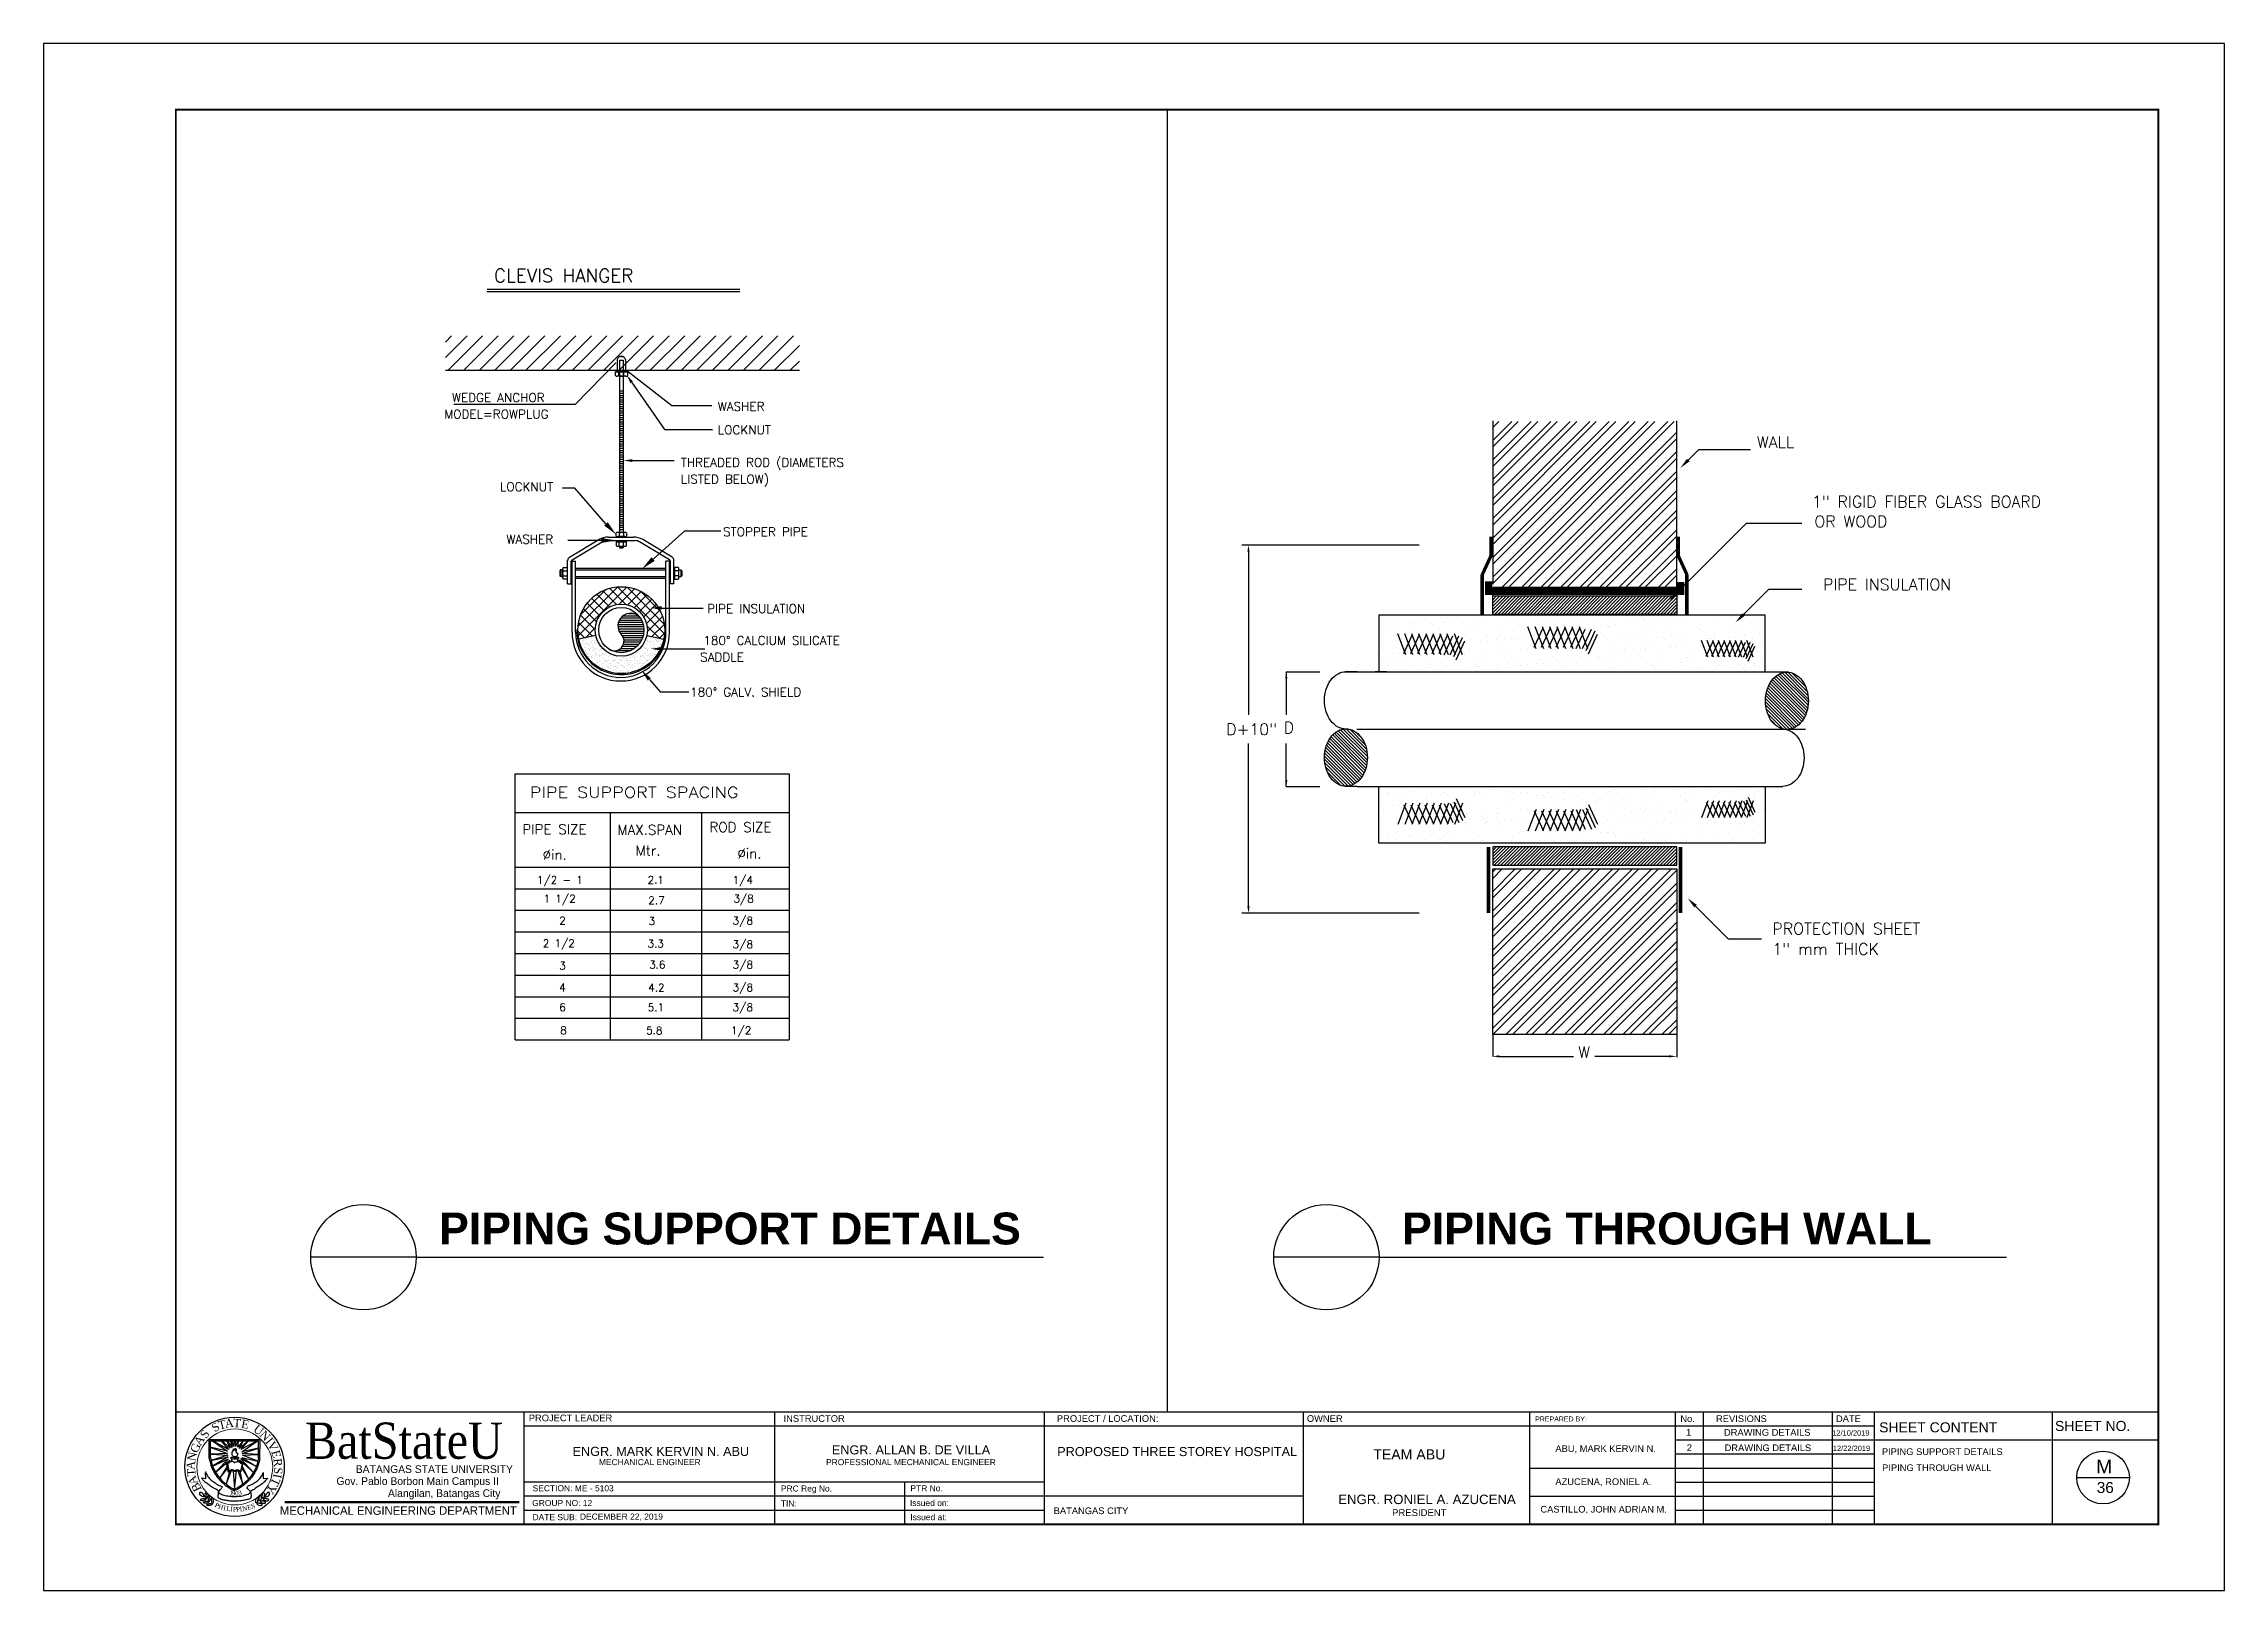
# Model space of a CAD drawing. Header units: millimetres. Extents: x 0 to 531, y -4 to 262.
# Drawn here: x 327 to 426.2, y -1.9 to 68.5 of the extents above; entities that cross this region are included whole.
import ezdxf
from ezdxf.enums import TextEntityAlignment as Align

# ---------------------------------------------------------------- set-up
doc = ezdxf.new("R2010")
doc.units = ezdxf.units.MM
doc.linetypes.add('CENTER', pattern=[50.8, 31.75, -6.35, 6.35, -6.35])
for name, color, linetype in [('.1', 1, 'Continuous'), ('1', 7, 'Continuous'), ('AC-CHW-L', 7, 'Continuous'), ('L', 7, 'Continuous'), ('PIP', 7, 'Continuous'), ('template', 7, 'Continuous'), ('text', 7, 'Continuous')]:
    doc.layers.add(name, color=color, linetype=linetype)
doc.styles.add('arial', font='arial.ttf')
doc.styles.add('CGOTHIC', font='GOTHIC.TTF')
doc.styles.add('GARAMOND', font='GARA.TTF')
doc.styles.add('ROMANC', font='romans.shx', dxfattribs={"width": 0.65, "height": 200})
doc.styles.add('ROMANS', font='romans.shx', dxfattribs={"width": 0.8, "height": 100})
doc.styles.get("Standard").update_dxf_attribs({"font": 'arial.ttf'})

msp = doc.modelspace()

# ---------------------------------------------------------------- texts
at = {"style": 'ROMANS'}
for s, height, p in [('WALL', 0.5234, (404.949, 50.051)), ('1" RIGID FIBER GLASS BOARD', 0.52335, (407.457, 47.341)), ('OR WOOD', 0.5234, (407.569, 46.439)), ('PIPE INSULATION', 0.52335, (407.96, 43.573)), ('D+10"', 0.5234, (380.792, 36.985)), ('D', 0.523, (383.408, 37.057)), ('PROTECTION SHEET', 0.52335, (405.657, 27.905)), ('1" mm THICK', 0.52335, (405.657, 26.983)), ('W', 0.523, (396.815, 22.286))]:
    msp.add_text(s, height=height, dxfattribs=at).set_placement(p)
at = {"char_height": 1.45195, "attachment_point": 1, "style": 'arial'}
for s, insert in [('{\\fArial|b1|i0|c0|p34;PIPING SUPPORT DETAILS}', (344.959, 15.25)), ('{\\fArial|b1|i0|c0|p34;PIPING THROUGH WALL}', (388.796, 15.25))]:
    msp.add_mtext_dynamic_manual_height_columns(s, width=43.36072, gutter_width=1, heights=[0], dxfattribs=dict(at, insert=insert))
at = {"layer": 'template', "style": 'arial'}
for s, height, p in [('PROJECT LEADER', 0.30409, (349.041, 5.751)), ('INSTRUCTOR', 0.304, (360.64, 5.724)), ('PROJECT / LOCATION:', 0.30402, (373.082, 5.724)), ('PROJECT / LOCATION:', 0.30402, (373.082, 5.724)), ('PROJECT / LOCATION:', 0.30402, (373.082, 5.724)), ('OWNER', 0.304, (384.463, 5.724)), ('PREPARED BY: ', 0.22802, (394.854, 5.742)), ('No.', 0.304, (401.463, 5.716)), ('REVISIONS', 0.304, (403.089, 5.716)), ('DATE', 0.304, (408.55, 5.716)), ('1', 0.304, (401.726, 5.097)), ('DRAWING DETAILS', 0.30402, (403.449, 5.092)), ('12/10/2019', 0.2432, (408.376, 5.097)), ('SHEET CONTENT', 0.45603, (410.513, 5.247)), ('SHEET NO.', 0.456, (418.519, 5.31)), ('ENGR. MARK KERVIN N. ABU', 0.41257, (351.035, 4.174)), ('MECHANICAL ENGINEER', 0.27505, (352.232, 3.753)), ('PROFESSIONAL MECHANICAL ENGINEER', 0.27505, (362.573, 3.753)), ('ENGR. ALLAN B. DE VILLA', 0.41257, (362.839, 4.242)), ('PROPOSED THREE STOREY HOSPITAL', 0.41257, (373.097, 4.166)), ('TEAM ABU', 0.4598, (387.483, 4.012)), ('ABU, MARK KERVIN N.', 0.30402, (395.774, 4.354)), ('2', 0.304, (401.756, 4.397)), ('DRAWING DETAILS', 0.30402, (403.479, 4.392)), ('12/22/2019', 0.2432, (408.406, 4.397)), ('PIPING SUPPORT DETAILS', 0.30402, (410.638, 4.214)), ('M', 0.624, (420.396, 3.374)), ('AZUCENA, RONIEL A.', 0.30402, (395.774, 2.848)), ('PIPING THROUGH WALL', 0.30402, (410.648, 3.484)), ('36', 0.4993, (420.422, 2.487)), ('GROUP NO: 12', 0.27505, (349.197, 1.893)), ('SECTION: ME - 5103', 0.27505, (349.215, 2.566)), ('TIN:', 0.275, (360.518, 1.87)), ('PRC Reg No.', 0.27505, (360.518, 2.553)), ('Issued on:', 0.275, (366.394, 1.893)), ('PTR No.', 0.275, (366.413, 2.566)), ('ENGR. RONIEL A. AZUCENA', 0.43038, (385.888, 1.982)), ('DATE SUB:', 0.275, (349.212, 1.249)), ('DECEMBER 22, 2019', 0.27505, (351.369, 1.276)), ('Issued at:', 0.275, (366.41, 1.249)), ('BATANGAS CITY', 0.30402, (372.935, 1.525)), ('PRESIDENT', 0.3099, (388.341, 1.438)), ('CASTILLO, JOHN ADRIAN M.', 0.30402, (395.094, 1.596))]:
    msp.add_text(s, height=height, dxfattribs=at).set_placement(p)
at = {"layer": 'template', "width": 1}
for s, height, style, p in [('BatStateU', 1.6503, 'GARAMOND', (343.355, 4.044)), ('Gov. Pablo Borbon Main Campus II', 0.35128, 'CGOTHIC', (343.982, 2.852)), ('BATANGAS STATE UNIVERSITY', 0.35128, 'CGOTHIC', (344.741, 3.397)), ('Alangilan, Batangas City', 0.35128, 'CGOTHIC', (345.19, 2.303))]:
    msp.add_text(s, height=height, dxfattribs=dict(at, style=style)).set_placement(p, align=Align.CENTER)
at = {"layer": 'template', "attachment_point": 1}
for s, insert, char_height, width, rotation in [('{\\fTimes New Roman|b0|i0|c0|p18;A}', (333.77, 4.815), 0.37713, 29.67394, 56.11039), ('{\\fTimes New Roman|b0|i0|c0|p18;S}', (334.045, 5.142), 0.37713, 29.67394, 56.11039), ('{\\fTimes New Roman|b0|i0|c0|p18;S}', (334.544, 5.557), 0.37713, 29.67394, 33.23179), ('{\\fTimes New Roman|b0|i0|c0|p18;T}', (334.86, 5.734), 0.37713, 29.67394, 14.44799), ('{\\fTimes New Roman|b0|i0|c0|p18;A}', (335.183, 5.831), 0.37713, 29.67394, 5.71852), ('{\\fTimes New Roman|b0|i0|c0|p18;T}', (335.599, 5.865), 0.37713, 0.3193, 356.81503), ('{\\fTimes New Roman|b0|i0|c0|p18;E}', (335.996, 5.837), 0.37713, 29.67394, 348.69045), ('{\\fTimes New Roman|b0|i0|c0|p18;U}', (336.688, 5.628), 0.37713, 29.67394, 323.50126), ('{\\fTimes New Roman|b0|i0|c0|p18;N}', (337.024, 5.371), 0.37713, 29.67394, 314.13564), ('{\\fTimes New Roman|b0|i0|c0|p18;I}', (337.325, 5.057), 0.37713, 29.67394, 308.6454), ('{\\fTimes New Roman|b0|i0|c0|p18;N}', (333.482, 3.99), 0.37713, 29.67394, 77.56161), ('{\\fTimes New Roman|b0|i0|c0|p18;G}', (333.606, 4.428), 0.37713, 29.67394, 65.93474), ('{\\fTimes New Roman|b0|i0|c0|p18;V}', (337.456, 4.888), 0.37713, 29.67394, 298.20017), ('{\\fTimes New Roman|b0|i0|c0|p18;E}', (337.681, 4.476), 0.37713, 29.67394, 285.47868), ('{\\fTimes New Roman|b0|i0|c0|p18;R}', (337.789, 4.084), 0.37713, 29.67394, 276.19955), ('{\\fTimes New Roman|b0|i0|c0|p18;A}', (333.451, 3.556), 0.37713, 29.67394, 85.53705), ('{\\fTimes New Roman|b0|i0|c0|p18;T}', (333.502, 3.235), 0.37713, 29.67394, 94.26652), ('{\\fTimes New Roman|b0|i0|c0|p18;A}', (333.636, 2.802), 0.37713, 29.67394, 110.36673), ('{\\fTimes New Roman|b0|i0|c0|p18;T}', (337.747, 3.072), 0.37713, 29.67394, 245.97799), ('{\\fTimes New Roman|b0|i0|c0|p18;I}', (337.794, 3.317), 0.37713, 29.67394, 259.8108), ('{\\fTimes New Roman|b0|i0|c0|p18;S}', (337.836, 3.642), 0.37713, 29.67394, 266.05857), ('{\\fTimes New Roman|b0|i0|c0|p18;B}', (333.818, 2.496), 0.37713, 29.67394, 115.18408), ('{\\fTimes New Roman|b0|i0|c0|p18;P}', (334.813, 2.057), 0.21119, 29.67394, 333.24497), ('{\\fTimes New Roman|b0|i0|c0|p18;P}', (334.819, 2.057), 0.21119, 29.67394, 333.24497), ('{\\fTimes New Roman|b0|i0|c0|p18;1}', (335.435, 2.601), 0.21119, 29.67394, 350.69674), ('{\\fTimes New Roman|b0|i0|c0|p18;9}', (335.516, 2.579), 0.21119, 29.67394, 359.89652), ('{\\fTimes New Roman|b0|i0|c0|p18;0}', (335.673, 2.575), 0.21119, 29.67394, 359.89652), ('{\\fTimes New Roman|b0|i0|c0|p18;3}', (335.787, 2.577), 0.21119, 29.67394, 14.57269), ('{\\fTimes New Roman|b0|i0|c0|p18;S}', (336.378, 1.969), 0.21119, 29.67394, 14.57269), ('{\\fTimes New Roman|b0|i0|c0|p18;Y}', (337.597, 2.721), 0.37713, 29.67394, 237.49398), ('{\\fTimes New Roman|b0|i0|c0|p18;H}', (334.945, 1.983), 0.21119, 29.67394, 342.36893), ('{\\fTimes New Roman|b0|i0|c0|p18;I}', (335.16, 1.913), 0.21119, 29.67394, 350.74463), ('{\\fTimes New Roman|b0|i0|c0|p18;L}', (335.291, 1.893), 0.21119, 29.67394, 350.69674), ('{\\fTimes New Roman|b0|i0|c0|p18;I}', (335.467, 1.86), 0.21119, 29.67394, 357.83253), ('{\\fTimes New Roman|b0|i0|c0|p18;P}', (335.573, 1.851), 0.21119, 29.67394, 359.89652), ('{\\fTimes New Roman|b0|i0|c0|p18;P}', (335.706, 1.844), 0.21119, 29.67394, 7.51618), ('{\\fTimes New Roman|b0|i0|c0|p18;I}', (335.867, 1.851), 0.21119, 29.67394, 9.03911), ('{\\fTimes New Roman|b0|i0|c0|p18;N}', (335.976, 1.861), 0.21119, 29.67394, 12.92447), ('{\\fTimes New Roman|b0|i0|c0|p18;E}', (336.199, 1.917), 0.21119, 29.67394, 14.57269)]:
    msp.add_mtext(s, dxfattribs=dict(at, insert=insert, char_height=char_height, width=width, rotation=rotation))
at = {"layer": 'template', "linetype": 'Continuous', "lineweight": 0, "insert": (337.71, 1.878), "char_height": 0.38403, "width": 12.18966, "attachment_point": 1}
msp.add_mtext('{\\fCentury Gothic|b0|i0|c0|p34;\\C7;MECHANICAL ENGINEERING DEPARTMENT}', dxfattribs=at)
at = {"layer": 'text', "style": 'ROMANC'}
for s, height, p in [('CLEVIS HANGER', 0.61163, (347.457, 57.589)), ('MODEL=ROWPLUG', 0.40024, (345.189, 51.386)), ('WEDGE ANCHOR', 0.40024, (345.544, 52.14)), ('WASHER', 0.4002, (357.644, 51.737)), ('LOCKNUT', 0.4002, (357.644, 50.67)), ('THREADED ROD (DIAMETERS ', 0.40024, (355.962, 49.19)), ('LISTED BELOW)', 0.40024, (355.962, 48.425)), ('LOCKNUT', 0.4002, (347.727, 48.08)), ('WASHER', 0.4002, (348.024, 45.692)), ('STOPPER PIPE', 0.40024, (357.887, 46.033)), ('PIPE INSULATION', 0.40024, (357.162, 42.535)), (' SADDLE', 0.4002, (356.565, 40.331)), ('180%%d CALCIUM SILICATE ', 0.40024, (356.989, 41.087)), ('180%%d GALV. SHIELD', 0.40024, (356.385, 38.738)), ('PIPE SIZE', 0.4483, (348.749, 32.469)), ('MAX.SPAN', 0.4483, (353.079, 32.443)), ('ROD SIZE', 0.4483, (357.266, 32.566)), ('%%Cin.', 0.4483, (349.672, 31.311)), ('Mtr.', 0.4483, (353.904, 31.5)), ('%%Cin.', 0.4483, (358.54, 31.371)), ('1/2 - 1', 0.3485, (349.411, 30.217)), ('2.1', 0.3485, (354.446, 30.217)), ('1/4', 0.3485, (358.321, 30.217)), ('1 1/2', 0.3485, (349.713, 29.363)), ('2.7', 0.3485, (354.483, 29.28)), ('3/8', 0.3485, (358.357, 29.363)), ('2', 0.349, (350.431, 28.363)), ('3', 0.349, (354.487, 28.337)), ('3/8', 0.3485, (358.321, 28.363)), ('2 1/2', 0.3485, (349.676, 27.331)), ('3.3', 0.3485, (354.446, 27.317)), ('3/8', 0.3485, (358.321, 27.286)), ('3', 0.349, (350.431, 26.312)), ('3.6', 0.3485, (354.519, 26.357)), ('3/8', 0.3485, (358.321, 26.358)), ('4', 0.349, (350.431, 25.318)), ('4.2', 0.3485, (354.477, 25.314)), ('3/8', 0.3485, (358.321, 25.318)), ('3/8', 0.3485, (358.321, 24.42)), ('6', 0.349, (350.431, 24.42)), ('5.1', 0.3485, (354.455, 24.416)), ('8', 0.349, (350.474, 23.365)), ('5.8', 0.3485, (354.381, 23.361)), ('1/2', 0.3485, (358.248, 23.365))]:
    msp.add_text(s, height=height, dxfattribs=at).set_placement(p)
at = {"layer": 'text', "style": 'ROMANC', "width": 1.2}
msp.add_text('PIPE SUPPORT SPACING', height=0.49309, dxfattribs=at).set_placement((349.086, 34.125))

# ---------------------------------------------------------------- blocks, each defined once
blk = doc.blocks.new('*X21')
at = {"color": 0}
for p, q in [((49.952, 35.368), (50.408, 35.824)), ((49.952, 35.456), (50.32, 35.824)), ((49.952, 35.544), (50.232, 35.824)), ((49.952, 35.633), (50.143, 35.824)), ((49.952, 35.721), (50.055, 35.824)), ((49.952, 35.81), (49.966, 35.824)), ((49.997, 35.324), (50.497, 35.824)), ((50.085, 35.324), (50.585, 35.824)), ((50.174, 35.324), (50.674, 35.824)), ((50.262, 35.324), (50.762, 35.824)), ((50.35, 35.324), (50.85, 35.824)), ((50.439, 35.324), (50.939, 35.824)), ((50.527, 35.324), (51.027, 35.824)), ((50.616, 35.324), (51.116, 35.824)), ((50.704, 35.324), (51.204, 35.824)), ((50.792, 35.324), (51.292, 35.824)), ((50.881, 35.324), (51.381, 35.824)), ((50.969, 35.324), (51.469, 35.824)), ((51.057, 35.324), (51.557, 35.824)), ((51.146, 35.324), (51.646, 35.824)), ((51.234, 35.324), (51.734, 35.824)), ((51.323, 35.324), (51.823, 35.824)), ((51.411, 35.324), (51.911, 35.824)), ((51.499, 35.324), (51.999, 35.824)), ((51.588, 35.324), (52.088, 35.824)), ((51.676, 35.324), (52.176, 35.824)), ((51.765, 35.324), (52.265, 35.824)), ((51.853, 35.324), (52.353, 35.824)), ((51.941, 35.324), (52.441, 35.824)), ((52.03, 35.324), (52.53, 35.824)), ((52.118, 35.324), (52.618, 35.824)), ((52.207, 35.324), (52.707, 35.824)), ((52.295, 35.324), (52.795, 35.824)), ((52.383, 35.324), (52.883, 35.824)), ((52.472, 35.324), (52.972, 35.824)), ((52.56, 35.324), (53.06, 35.824)), ((52.648, 35.324), (53.148, 35.824)), ((52.737, 35.324), (53.237, 35.824)), ((52.825, 35.324), (53.325, 35.824)), ((52.914, 35.324), (53.414, 35.824)), ((53.002, 35.324), (53.502, 35.824)), ((53.09, 35.324), (53.59, 35.824)), ((53.179, 35.324), (53.679, 35.824)), ((53.267, 35.324), (53.767, 35.824)), ((53.356, 35.324), (53.856, 35.824)), ((53.444, 35.324), (53.944, 35.824)), ((53.532, 35.324), (54.032, 35.824)), ((53.621, 35.324), (54.121, 35.824)), ((53.709, 35.324), (54.209, 35.824)), ((53.798, 35.324), (54.298, 35.824)), ((53.886, 35.324), (54.386, 35.824)), ((53.974, 35.324), (54.474, 35.824)), ((54.063, 35.324), (54.563, 35.824)), ((54.151, 35.324), (54.651, 35.824)), ((54.239, 35.324), (54.739, 35.824)), ((54.328, 35.324), (54.828, 35.824)), ((54.416, 35.324), (54.916, 35.824)), ((54.505, 35.324), (54.952, 35.771)), ((54.593, 35.324), (54.952, 35.683)), ((54.681, 35.324), (54.952, 35.595)), ((54.77, 35.324), (54.952, 35.506)), ((54.858, 35.324), (54.952, 35.418)), ((54.947, 35.324), (54.952, 35.33))]:
    blk.add_line(p, q, dxfattribs=at)
blk = doc.blocks.new('*X18')
at = {"color": 0, "linetype": 'Continuous'}
for p, q in [((119, 341.738636), (161.261364, 384)), ((119, 347.041937), (155.958063, 384)), ((119, 352.345238), (150.654762, 384)), ((119, 357.648539), (145.351461, 384)), ((119, 362.95184), (140.04816, 384)), ((119, 368.25514), (134.74486, 384)), ((119, 373.558441), (129.441559, 384)), ((119, 378.861742), (124.138258, 384)), ((119, 339.970869), (163.029131, 384)), ((119, 345.27417), (157.72583, 384)), ((119, 350.577471), (152.422529, 384)), ((119, 355.880772), (147.119228, 384)), ((119, 361.184073), (141.815927, 384)), ((119, 366.487373), (136.512627, 384)), ((119, 371.790674), (131.209326, 384)), ((119, 377.093975), (125.906025, 384)), ((119, 382.397276), (120.602724, 384)), ((121.564665, 339), (166.564665, 384)), ((123.332432, 339), (168.332432, 384)), ((126.867966, 339), (169, 381.132034)), ((128.635733, 339), (169, 379.364267)), ((132.171267, 339), (169, 375.828733)), ((133.939033, 339), (169, 374.060967)), ((137.474567, 339), (169, 370.525433)), ((139.242334, 339), (169, 368.757666)), ((142.777868, 339), (169, 365.222132)), ((144.545635, 339), (169, 363.454365)), ((148.081169, 339), (169, 359.918831)), ((149.848936, 339), (169, 358.151064)), ((153.38447, 339), (169, 354.61553)), ((155.152237, 339), (169, 352.847763)), ((158.687771, 339), (169, 349.312229)), ((160.455538, 339), (169, 347.544462)), ((163.991072, 339), (169, 344.008928)), ((165.758839, 339), (169, 342.241161))]:
    blk.add_line(p, q, dxfattribs=at)
blk = doc.blocks.new('*X20')
at = {"color": 0}
for p, q in [((49.952, 28.473), (50.403, 28.924)), ((49.952, 28.562), (50.314, 28.924)), ((49.952, 28.65), (50.226, 28.924)), ((49.952, 28.739), (50.138, 28.924)), ((49.952, 28.827), (50.049, 28.924)), ((49.952, 28.915), (49.961, 28.924)), ((49.991, 28.424), (50.491, 28.924)), ((50.079, 28.424), (50.579, 28.924)), ((50.168, 28.424), (50.668, 28.924)), ((50.256, 28.424), (50.756, 28.924)), ((50.345, 28.424), (50.845, 28.924)), ((50.433, 28.424), (50.933, 28.924)), ((50.521, 28.424), (51.021, 28.924)), ((50.61, 28.424), (51.11, 28.924)), ((50.698, 28.424), (51.198, 28.924)), ((50.787, 28.424), (51.287, 28.924)), ((50.875, 28.424), (51.375, 28.924)), ((50.963, 28.424), (51.463, 28.924)), ((51.052, 28.424), (51.552, 28.924)), ((51.14, 28.424), (51.64, 28.924)), ((51.229, 28.424), (51.729, 28.924)), ((51.317, 28.424), (51.817, 28.924)), ((51.405, 28.424), (51.905, 28.924)), ((51.494, 28.424), (51.994, 28.924)), ((51.582, 28.424), (52.082, 28.924)), ((51.67, 28.424), (52.17, 28.924)), ((51.759, 28.424), (52.259, 28.924)), ((51.847, 28.424), (52.347, 28.924)), ((51.936, 28.424), (52.436, 28.924)), ((52.024, 28.424), (52.524, 28.924)), ((52.112, 28.424), (52.612, 28.924)), ((52.201, 28.424), (52.701, 28.924)), ((52.289, 28.424), (52.789, 28.924)), ((52.378, 28.424), (52.878, 28.924)), ((52.466, 28.424), (52.966, 28.924)), ((52.554, 28.424), (53.054, 28.924)), ((52.643, 28.424), (53.143, 28.924)), ((52.731, 28.424), (53.231, 28.924)), ((52.82, 28.424), (53.32, 28.924)), ((52.908, 28.424), (53.408, 28.924)), ((52.996, 28.424), (53.496, 28.924)), ((53.085, 28.424), (53.585, 28.924)), ((53.173, 28.424), (53.673, 28.924)), ((53.261, 28.424), (53.761, 28.924)), ((53.35, 28.424), (53.85, 28.924)), ((53.438, 28.424), (53.938, 28.924)), ((53.527, 28.424), (54.027, 28.924)), ((53.615, 28.424), (54.115, 28.924)), ((53.703, 28.424), (54.203, 28.924)), ((53.792, 28.424), (54.292, 28.924)), ((53.88, 28.424), (54.38, 28.924)), ((53.969, 28.424), (54.469, 28.924)), ((54.057, 28.424), (54.557, 28.924)), ((54.145, 28.424), (54.645, 28.924)), ((54.234, 28.424), (54.734, 28.924)), ((54.322, 28.424), (54.822, 28.924)), ((54.411, 28.424), (54.911, 28.924)), ((54.499, 28.424), (54.952, 28.877)), ((54.587, 28.424), (54.952, 28.789)), ((54.676, 28.424), (54.952, 28.7)), ((54.764, 28.424), (54.952, 28.612)), ((54.852, 28.424), (54.952, 28.524)), ((54.941, 28.424), (54.952, 28.435))]:
    blk.add_line(p, q, dxfattribs=at)
blk = doc.blocks.new('*X19')
at = {"color": 0}
for p, q in [((47.048, 35.008), (47.048, 35.008)), ((47.316, 35.122), (47.316, 35.122)), ((47.683, 35.044), (47.683, 35.044)), ((47.752, 35.026), (47.752, 35.026)), ((47.908, 35.047), (47.908, 35.047)), ((48.102, 35.132), (48.102, 35.132)), ((48.152, 35.079), (48.152, 35.079)), ((48.248, 34.997), (48.248, 34.997)), ((48.56, 35.133), (48.56, 35.133)), ((48.617, 35.046), (48.617, 35.046)), ((48.716, 35.153), (48.716, 35.153)), ((48.869, 35.128), (48.869, 35.128)), ((48.96, 35.185), (48.96, 35.185)), ((49.205, 35.21), (49.205, 35.21)), ((49.551, 35.047), (49.551, 35.047)), ((49.679, 35.158), (49.679, 35.158)), ((50.465, 35.168), (50.465, 35.168)), ((50.485, 35.049), (50.485, 35.049)), ((51.232, 35.164), (51.232, 35.164)), ((51.42, 35.051), (51.42, 35.051)), ((51.569, 35.224), (51.569, 35.224)), ((51.624, 35.173), (51.624, 35.173)), ((52.042, 35.193), (52.042, 35.193)), ((52.354, 35.053), (52.354, 35.053)), ((52.787, 35.197), (52.787, 35.197)), ((52.828, 35.203), (52.828, 35.203)), ((53.274, 34.976), (53.274, 34.976)), ((53.288, 35.054), (53.288, 35.054)), ((53.595, 35.2), (53.595, 35.2)), ((53.681, 35.03), (53.681, 35.03)), ((53.837, 35.051), (53.837, 35.051)), ((53.987, 35.187), (53.987, 35.187)), ((54.043, 35.136), (54.043, 35.136)), ((54.081, 35.083), (54.081, 35.083)), ((54.222, 35.056), (54.222, 35.056)), ((54.489, 35.136), (54.489, 35.136)), ((54.645, 35.157), (54.645, 35.157)), ((54.889, 35.189), (54.889, 35.189)), ((55.157, 35.058), (55.157, 35.058)), ((55.205, 35.161), (55.205, 35.161)), ((56.091, 35.059), (56.091, 35.059)), ((56.406, 35.15), (56.406, 35.15)), ((56.461, 35.1), (56.461, 35.1)), ((57.025, 35.061), (57.025, 35.061)), ((46.93, 34.825), (46.93, 34.825)), ((46.944, 34.92), (46.944, 34.92)), ((47.101, 34.94), (47.101, 34.94)), ((47.335, 34.544), (47.335, 34.544)), ((47.343, 34.664), (47.343, 34.664)), ((47.344, 34.973), (47.344, 34.973)), ((47.346, 34.734), (47.346, 34.734)), ((47.402, 34.684), (47.402, 34.684)), ((47.47, 34.583), (47.47, 34.583)), ((47.663, 34.444), (47.663, 34.444)), ((47.697, 34.822), (47.697, 34.822)), ((48.121, 34.554), (48.121, 34.554)), ((48.277, 34.665), (48.277, 34.665)), ((48.304, 34.947), (48.304, 34.947)), ((48.404, 34.585), (48.404, 34.585)), ((48.507, 34.851), (48.507, 34.851)), ((48.565, 34.708), (48.565, 34.708)), ((48.836, 34.392), (48.836, 34.392)), ((48.863, 34.434), (48.863, 34.434)), ((48.888, 34.55), (48.888, 34.55)), ((48.918, 34.383), (48.918, 34.383)), ((48.992, 34.413), (48.992, 34.413)), ((49.211, 34.667), (49.211, 34.667)), ((49.236, 34.445), (49.236, 34.445)), ((49.293, 34.861), (49.293, 34.861)), ((49.338, 34.586), (49.338, 34.586)), ((49.466, 34.971), (49.466, 34.971)), ((49.644, 34.499), (49.644, 34.499)), ((49.698, 34.58), (49.698, 34.58)), ((49.765, 34.697), (49.765, 34.697)), ((49.8, 34.519), (49.8, 34.519)), ((49.82, 34.647), (49.82, 34.647)), ((50.044, 34.551), (50.044, 34.551)), ((50.06, 34.857), (50.06, 34.857)), ((50.081, 34.408), (50.081, 34.408)), ((50.146, 34.669), (50.146, 34.669)), ((50.272, 34.588), (50.272, 34.588)), ((50.451, 34.605), (50.451, 34.605)), ((50.484, 34.59), (50.484, 34.59)), ((50.607, 34.625), (50.607, 34.625)), ((50.667, 34.961), (50.667, 34.961)), ((50.722, 34.91), (50.722, 34.91)), ((50.851, 34.658), (50.851, 34.658)), ((50.87, 34.886), (50.87, 34.886)), ((50.983, 34.671), (50.983, 34.671)), ((51.08, 34.67), (51.08, 34.67)), ((51.206, 34.59), (51.206, 34.59)), ((51.251, 34.586), (51.251, 34.586)), ((51.259, 34.711), (51.259, 34.711)), ((51.282, 34.397), (51.282, 34.397)), ((51.415, 34.732), (51.415, 34.732)), ((51.656, 34.896), (51.656, 34.896)), ((51.659, 34.764), (51.659, 34.764)), ((51.885, 34.934), (51.885, 34.934)), ((52.014, 34.672), (52.014, 34.672)), ((52.061, 34.615), (52.061, 34.615)), ((52.066, 34.817), (52.066, 34.817)), ((52.141, 34.591), (52.141, 34.591)), ((52.184, 34.661), (52.184, 34.661)), ((52.222, 34.838), (52.222, 34.838)), ((52.239, 34.61), (52.239, 34.61)), ((52.423, 34.893), (52.423, 34.893)), ((52.466, 34.87), (52.466, 34.87)), ((52.847, 34.625), (52.847, 34.625)), ((52.874, 34.924), (52.874, 34.924)), ((52.948, 34.674), (52.948, 34.674)), ((53.03, 34.944), (53.03, 34.944)), ((53.075, 34.593), (53.075, 34.593)), ((53.085, 34.924), (53.085, 34.924)), ((53.141, 34.873), (53.141, 34.873)), ((53.233, 34.922), (53.233, 34.922)), ((53.402, 34.634), (53.402, 34.634)), ((53.614, 34.621), (53.614, 34.621)), ((53.883, 34.675), (53.883, 34.675)), ((54.009, 34.595), (54.009, 34.595)), ((54.019, 34.932), (54.019, 34.932)), ((54.304, 34.897), (54.304, 34.897)), ((54.424, 34.651), (54.424, 34.651)), ((54.602, 34.624), (54.602, 34.624)), ((54.657, 34.573), (54.657, 34.573)), ((54.765, 34.396), (54.765, 34.396)), ((54.786, 34.928), (54.786, 34.928)), ((54.817, 34.677), (54.817, 34.677)), ((54.922, 34.417), (54.922, 34.417)), ((54.943, 34.597), (54.943, 34.597)), ((55.165, 34.449), (55.165, 34.449)), ((55.21, 34.661), (55.21, 34.661)), ((55.504, 34.887), (55.504, 34.887)), ((55.559, 34.836), (55.559, 34.836)), ((55.573, 34.502), (55.573, 34.502)), ((55.596, 34.957), (55.596, 34.957)), ((55.729, 34.523), (55.729, 34.523)), ((55.751, 34.679), (55.751, 34.679)), ((55.82, 34.597), (55.82, 34.597)), ((55.878, 34.598), (55.878, 34.598)), ((55.973, 34.555), (55.973, 34.555)), ((55.977, 34.657), (55.977, 34.657)), ((56.38, 34.609), (56.38, 34.609)), ((56.382, 34.967), (56.382, 34.967)), ((56.401, 34.389), (56.401, 34.389)), ((56.537, 34.629), (56.537, 34.629)), ((56.685, 34.681), (56.685, 34.681)), ((56.722, 34.86), (56.722, 34.86)), ((56.781, 34.661), (56.781, 34.661)), ((56.787, 34.686), (56.787, 34.686)), ((56.812, 34.6), (56.812, 34.6)), ((57.021, 34.587), (57.021, 34.587)), ((57.076, 34.536), (57.076, 34.536)), ((57.149, 34.964), (57.149, 34.964)), ((57.168, 34.386), (57.168, 34.386)), ((57.188, 34.715), (57.188, 34.715)), ((57.344, 34.736), (57.344, 34.736)), ((46.949, 34.247), (46.949, 34.247)), ((46.991, 34.291), (46.991, 34.291)), ((47.059, 33.907), (47.059, 33.907)), ((47.115, 33.857), (47.115, 33.857)), ((47.221, 34.18), (47.221, 34.18)), ((47.354, 33.966), (47.354, 33.966)), ((47.377, 34.2), (47.377, 34.2)), ((47.585, 33.912), (47.585, 33.912)), ((47.621, 34.232), (47.621, 34.232)), ((47.712, 33.832), (47.712, 33.832)), ((47.716, 34.244), (47.716, 34.244)), ((47.925, 34.293), (47.925, 34.293)), ((47.961, 34.171), (47.961, 34.171)), ((48.017, 34.12), (48.017, 34.12)), ((48.029, 34.286), (48.029, 34.286)), ((48.14, 33.976), (48.14, 33.976)), ((48.185, 34.306), (48.185, 34.306)), ((48.278, 33.881), (48.278, 33.881)), ((48.429, 34.339), (48.429, 34.339)), ((48.52, 33.914), (48.52, 33.914)), ((48.526, 34.273), (48.526, 34.273)), ((48.646, 33.833), (48.646, 33.833)), ((48.859, 34.295), (48.859, 34.295)), ((48.907, 33.972), (48.907, 33.972)), ((49.179, 34.144), (49.179, 34.144)), ((49.312, 34.283), (49.312, 34.283)), ((49.454, 33.916), (49.454, 33.916)), ((49.478, 33.871), (49.478, 33.871)), ((49.533, 33.82), (49.533, 33.82)), ((49.58, 33.835), (49.58, 33.835)), ((49.717, 34.002), (49.717, 34.002)), ((49.793, 34.296), (49.793, 34.296)), ((50.079, 34.279), (50.079, 34.279)), ((50.32, 33.811), (50.32, 33.811)), ((50.38, 34.134), (50.38, 34.134)), ((50.388, 33.917), (50.388, 33.917)), ((50.435, 34.083), (50.435, 34.083)), ((50.503, 34.012), (50.503, 34.012)), ((50.515, 33.837), (50.515, 33.837)), ((50.696, 33.844), (50.696, 33.844)), ((50.728, 34.298), (50.728, 34.298)), ((50.728, 33.865), (50.728, 33.865)), ((50.884, 33.885), (50.884, 33.885)), ((50.889, 34.308), (50.889, 34.308)), ((51.128, 33.917), (51.128, 33.917)), ((51.27, 34.008), (51.27, 34.008)), ((51.322, 33.919), (51.322, 33.919)), ((51.337, 34.347), (51.337, 34.347)), ((51.449, 33.839), (51.449, 33.839)), ((51.535, 33.971), (51.535, 33.971)), ((51.598, 34.107), (51.598, 34.107)), ((51.662, 34.3), (51.662, 34.3)), ((51.675, 34.318), (51.675, 34.318)), ((51.691, 33.991), (51.691, 33.991)), ((51.897, 33.834), (51.897, 33.834)), ((51.935, 34.024), (51.935, 34.024)), ((52.08, 34.037), (52.08, 34.037)), ((52.257, 33.921), (52.257, 33.921)), ((52.343, 34.077), (52.343, 34.077)), ((52.383, 33.84), (52.383, 33.84)), ((52.442, 34.315), (52.442, 34.315)), ((52.499, 34.098), (52.499, 34.098)), ((52.5, 34.371), (52.5, 34.371)), ((52.596, 34.301), (52.596, 34.301)), ((52.743, 34.13), (52.743, 34.13)), ((52.798, 34.097), (52.798, 34.097)), ((52.854, 34.046), (52.854, 34.046)), ((52.866, 34.047), (52.866, 34.047)), ((53.115, 33.807), (53.115, 33.807)), ((53.15, 34.183), (53.15, 34.183)), ((53.191, 33.923), (53.191, 33.923)), ((53.252, 34.344), (53.252, 34.344)), ((53.307, 34.204), (53.307, 34.204)), ((53.317, 33.842), (53.317, 33.842)), ((53.53, 34.303), (53.53, 34.303)), ((53.55, 34.236), (53.55, 34.236)), ((53.633, 34.043), (53.633, 34.043)), ((53.7, 34.36), (53.7, 34.36)), ((53.756, 34.31), (53.756, 34.31)), ((53.958, 34.29), (53.958, 34.29)), ((54.017, 34.071), (54.017, 34.071)), ((54.038, 34.354), (54.038, 34.354)), ((54.114, 34.31), (54.114, 34.31)), ((54.125, 33.924), (54.125, 33.924)), ((54.252, 33.844), (54.252, 33.844)), ((54.315, 33.797), (54.315, 33.797)), ((54.358, 34.342), (54.358, 34.342)), ((54.443, 34.073), (54.443, 34.073)), ((54.465, 34.305), (54.465, 34.305)), ((54.805, 34.35), (54.805, 34.35)), ((54.918, 34.334), (54.918, 34.334)), ((55.059, 33.926), (55.059, 33.926)), ((55.186, 33.845), (55.186, 33.845)), ((55.217, 34.06), (55.217, 34.06)), ((55.228, 34.083), (55.228, 34.083)), ((55.272, 34.01), (55.272, 34.01)), ((55.399, 34.306), (55.399, 34.306)), ((55.615, 34.379), (55.615, 34.379)), ((55.634, 33.801), (55.634, 33.801)), ((55.993, 33.928), (55.993, 33.928)), ((55.996, 34.079), (55.996, 34.079)), ((56.119, 34.324), (56.119, 34.324)), ((56.12, 33.847), (56.12, 33.847)), ((56.174, 34.273), (56.174, 34.273)), ((56.25, 33.815), (56.25, 33.815)), ((56.333, 34.308), (56.333, 34.308)), ((56.419, 33.811), (56.419, 33.811)), ((56.435, 34.034), (56.435, 34.034)), ((56.657, 33.868), (56.657, 33.868)), ((56.806, 34.108), (56.806, 34.108)), ((56.813, 33.889), (56.813, 33.889)), ((56.928, 33.929), (56.928, 33.929)), ((57.054, 33.849), (57.054, 33.849)), ((57.057, 33.921), (57.057, 33.921)), ((57.187, 33.808), (57.187, 33.808)), ((57.267, 34.31), (57.267, 34.31)), ((57.337, 34.297), (57.337, 34.297)), ((48.545, 33.695), (48.545, 33.695)), ((49.331, 33.705), (49.331, 33.705)), ((49.513, 33.705), (49.513, 33.705)), ((49.92, 33.758), (49.92, 33.758)), ((50.076, 33.779), (50.076, 33.779)), ((50.098, 33.701), (50.098, 33.701)), ((50.908, 33.73), (50.908, 33.73)), ((51.693, 33.74), (51.693, 33.74)), ((51.952, 33.783), (51.952, 33.783)), ((52.461, 33.737), (52.461, 33.737)), ((53.271, 33.766), (53.271, 33.766)), ((54.056, 33.776), (54.056, 33.776)), ((54.37, 33.746), (54.37, 33.746)), ((54.824, 33.772), (54.824, 33.772)), ((55.442, 33.708), (55.442, 33.708)), ((55.533, 33.77), (55.533, 33.77)), ((55.85, 33.762), (55.85, 33.762)), ((56.006, 33.783), (56.006, 33.783)), ((56.734, 33.76), (56.734, 33.76)), ((56.789, 33.709), (56.789, 33.709))]:
    blk.add_line(p, q, dxfattribs=at)
blk = doc.blocks.new('*X17')
at = {"color": 0, "linetype": 'Continuous'}
for p, q in [((119, 219.762716), (162.237284, 263)), ((119, 225.066017), (156.933983, 263)), ((119, 230.369318), (151.630682, 263)), ((119, 235.672619), (146.327381, 263)), ((119, 240.97592), (141.02408, 263)), ((119, 246.279221), (135.720779, 263)), ((119, 251.582521), (130.417479, 263)), ((119, 256.885822), (125.114178, 263)), ((119, 262.189123), (119.810877, 263)), ((119, 223.29825), (158.70175, 263)), ((119, 228.601551), (153.398449, 263)), ((119, 233.904852), (148.095148, 263)), ((119, 239.208153), (142.791847, 263)), ((119, 244.511454), (137.488546, 263)), ((119, 249.814755), (132.185245, 263)), ((119, 255.118055), (126.881945, 263)), ((119, 260.421356), (121.578644, 263)), ((119.005051, 218), (164.005051, 263)), ((122.540585, 218), (167.540585, 263)), ((124.308351, 218), (169, 262.691649)), ((127.843885, 218), (169, 259.156115)), ((129.611652, 218), (169, 257.388348)), ((133.147186, 218), (169, 253.852814)), ((134.914953, 218), (169, 252.085047)), ((138.450487, 218), (169, 248.549513)), ((140.218254, 218), (169, 246.781746)), ((143.753788, 218), (169, 243.246212)), ((145.521555, 218), (169, 241.478445)), ((149.057089, 218), (169, 237.942911)), ((150.824856, 218), (169, 236.175144)), ((154.36039, 218), (169, 232.63961)), ((156.128157, 218), (169, 230.871843)), ((159.663691, 218), (169, 227.336309)), ((161.431458, 218), (169, 225.568542)), ((164.966991, 218), (169, 222.033009)), ((166.734758, 218), (169, 220.265242))]:
    blk.add_line(p, q, dxfattribs=at)
blk = doc.blocks.new('*X22')
at = {"color": 0}
for p, q in [((57.362, 31.376), (58.093, 32.107)), ((57.364, 31.29), (58.154, 32.08)), ((57.369, 31.471), (58.023, 32.125)), ((57.372, 31.209), (58.209, 32.046)), ((57.387, 31.578), (57.942, 32.132)), ((57.423, 31.702), (57.841, 32.12)), ((57.524, 31.891), (57.673, 32.04)), ((57.385, 31.134), (58.259, 32.008)), ((57.403, 31.063), (58.305, 31.965)), ((57.425, 30.997), (58.347, 31.918)), ((57.451, 30.935), (58.384, 31.867)), ((57.482, 30.877), (58.417, 31.812)), ((57.516, 30.823), (58.447, 31.753)), ((57.555, 30.773), (58.472, 31.69)), ((57.597, 30.727), (58.493, 31.623)), ((57.644, 30.686), (58.509, 31.551)), ((57.695, 30.649), (58.521, 31.475)), ((57.752, 30.616), (58.528, 31.393)), ((57.815, 30.591), (58.527, 31.304)), ((57.887, 30.575), (58.518, 31.206)), ((57.973, 30.572), (58.497, 31.096)), ((58.082, 30.593), (58.452, 30.964))]:
    blk.add_line(p, q, dxfattribs=at)

# ---------------------------------------------------------------- linework, layer by layer
at = {"layer": '.1', "color": 0}
msp.add_line((426.23, 68.45), (326.954, 68.45), dxfattribs=at)
for p, q in [((378.097, 65.442), (378.097, 6.183)), ((345.244, 54.868), (345.526, 55.149)), ((345.244, 54.16), (346.233, 55.149)), ((345.376, 53.584), (346.941, 55.149)), ((346.083, 53.584), (347.649, 55.149)), ((346.791, 53.584), (348.356, 55.149)), ((347.499, 53.584), (349.064, 55.149)), ((348.206, 53.584), (349.771, 55.149)), ((348.914, 53.584), (350.479, 55.149)), ((349.621, 53.584), (351.186, 55.149)), ((350.329, 53.584), (351.894, 55.149)), ((351.036, 53.584), (352.601, 55.149)), ((351.744, 53.584), (353.309, 55.149)), ((352.451, 53.584), (354.016, 55.149)), ((353.159, 53.584), (354.724, 55.149)), ((353.866, 53.584), (355.431, 55.149)), ((354.574, 53.584), (356.139, 55.149)), ((355.281, 53.584), (356.846, 55.149)), ((355.989, 53.584), (357.554, 55.149)), ((356.696, 53.584), (358.261, 55.149)), ((357.404, 53.584), (358.969, 55.149)), ((358.111, 53.584), (359.677, 55.149)), ((358.819, 53.584), (360.384, 55.149)), ((359.526, 53.584), (361.092, 55.149)), ((360.234, 53.584), (361.36, 54.71)), ((360.942, 53.584), (361.36, 54.002)), ((353.168, 52.641), (353.344, 52.641)), ((353.168, 52.541), (353.344, 52.541)), ((353.168, 52.441), (353.344, 52.441)), ((353.168, 52.341), (353.344, 52.341)), ((353.168, 52.241), (353.344, 52.241)), ((353.168, 52.141), (353.344, 52.141)), ((353.168, 52.041), (353.344, 52.041)), ((353.168, 51.941), (353.344, 51.941)), ((353.168, 51.841), (353.344, 51.841)), ((353.168, 51.74), (353.344, 51.74)), ((353.168, 51.64), (353.344, 51.64)), ((353.168, 51.54), (353.344, 51.54)), ((353.168, 51.44), (353.344, 51.44)), ((353.168, 51.34), (353.344, 51.34)), ((353.168, 51.24), (353.344, 51.24)), ((353.168, 51.14), (353.344, 51.14)), ((353.168, 51.04), (353.344, 51.04)), ((353.168, 50.94), (353.344, 50.94)), ((353.168, 50.84), (353.344, 50.84)), ((353.168, 50.74), (353.344, 50.74)), ((353.168, 50.64), (353.344, 50.64)), ((353.168, 50.54), (353.344, 50.54)), ((353.168, 50.44), (353.344, 50.44)), ((353.168, 50.34), (353.344, 50.34)), ((353.168, 50.24), (353.344, 50.24)), ((353.168, 50.14), (353.344, 50.14)), ((353.168, 50.039), (353.344, 50.039)), ((353.168, 49.939), (353.344, 49.939)), ((353.168, 49.839), (353.344, 49.839)), ((353.168, 49.739), (353.344, 49.739)), ((353.168, 49.639), (353.344, 49.639)), ((353.168, 49.539), (353.344, 49.539)), ((353.168, 49.439), (353.344, 49.439)), ((353.168, 49.339), (353.344, 49.339)), ((353.168, 49.239), (353.344, 49.239)), ((353.168, 49.139), (353.344, 49.139)), ((353.168, 49.039), (353.344, 49.039)), ((353.168, 48.939), (353.344, 48.939)), ((353.168, 48.839), (353.344, 48.839)), ((353.168, 48.739), (353.344, 48.739)), ((353.168, 48.639), (353.344, 48.639)), ((353.168, 48.539), (353.344, 48.539)), ((353.168, 48.438), (353.344, 48.438)), ((353.168, 48.338), (353.344, 48.338)), ((353.168, 48.238), (353.344, 48.238)), ((353.168, 48.138), (353.344, 48.138)), ((353.168, 48.038), (353.344, 48.038)), ((353.168, 47.938), (353.344, 47.938)), ((353.168, 47.838), (353.344, 47.838)), ((353.168, 47.738), (353.344, 47.738)), ((353.168, 47.638), (353.344, 47.638)), ((353.168, 47.538), (353.344, 47.538)), ((353.168, 47.438), (353.344, 47.438)), ((353.168, 47.338), (353.344, 47.338)), ((353.168, 47.238), (353.344, 47.238)), ((353.168, 47.138), (353.344, 47.138)), ((353.168, 47.038), (353.344, 47.038)), ((353.168, 46.938), (353.344, 46.938)), ((353.168, 46.838), (353.344, 46.838)), ((353.168, 46.737), (353.344, 46.737)), ((353.168, 46.637), (353.344, 46.637)), ((353.168, 46.537), (353.344, 46.537)), ((353.168, 46.437), (353.344, 46.437)), ((353.168, 46.337), (353.344, 46.337)), ((351.28, 41.916), (353.092, 43.729)), ((351.29, 41.502), (353.507, 43.719)), ((355.223, 41.583), (353.078, 43.728)), ((355.213, 42.018), (353.513, 43.718)), ((351.405, 42.466), (352.543, 43.604)), ((352.126, 42.133), (351.529, 42.73)), ((352.266, 42.418), (351.7, 42.984)), ((352.464, 42.644), (351.903, 43.205)), ((352.716, 42.816), (352.139, 43.393)), ((353.033, 42.924), (352.41, 43.547)), ((353.455, 42.926), (352.719, 43.662)), ((353.152, 42.94), (353.854, 43.641)), ((353.544, 42.907), (354.154, 43.517)), ((353.846, 42.784), (354.417, 43.356)), ((354.087, 42.601), (354.646, 43.16)), ((355.029, 42.626), (354.121, 43.534)), ((354.273, 42.362), (354.843, 42.932)), ((351.583, 41.402), (351.274, 41.712)), ((351.934, 41.476), (351.304, 42.106)), ((352.065, 41.77), (351.395, 42.44)), ((351.623, 41.41), (352.069, 41.856)), ((353.1, 41.915), (354.268, 41.915)), ((353.103, 42.014), (354.248, 42.014)), ((353.114, 41.816), (354.279, 41.816)), ((353.123, 42.113), (354.217, 42.113)), ((353.147, 41.717), (354.28, 41.717)), ((353.163, 42.212), (354.174, 42.212)), ((353.228, 42.311), (354.119, 42.311)), ((353.331, 42.41), (354.021, 42.41)), ((353.543, 42.509), (353.809, 42.509)), ((354.399, 42.063), (355.006, 42.671)), ((354.996, 41.386), (354.421, 41.96)), ((354.436, 41.676), (355.132, 42.372)), ((354.645, 41.46), (355.212, 42.027)), ((351.455, 41.164), (351.455, 41.164)), ((351.463, 40.933), (351.463, 40.933)), ((351.476, 41.288), (351.476, 41.288)), ((351.523, 41.308), (351.523, 41.308)), ((351.526, 41.148), (351.526, 41.148)), ((351.527, 41.256), (351.527, 41.256)), ((351.535, 40.861), (351.535, 40.861)), ((351.545, 41.288), (351.545, 41.288)), ((351.573, 40.987), (351.573, 40.987)), ((351.589, 41.156), (351.589, 41.156)), ((351.61, 41.283), (351.61, 41.283)), ((351.618, 41.052), (351.618, 41.052)), ((351.624, 40.955), (351.624, 40.955)), ((351.625, 40.82), (351.625, 40.82)), ((351.637, 40.851), (351.637, 40.851)), ((351.65, 41.192), (351.65, 41.192)), ((351.655, 40.752), (351.655, 40.752)), ((351.677, 40.731), (351.677, 40.731)), ((351.686, 41.169), (351.686, 41.169)), ((351.699, 40.86), (351.699, 40.86)), ((351.709, 41.139), (351.709, 41.139)), ((351.755, 41.394), (351.755, 41.394)), ((351.762, 41.163), (351.762, 41.163)), ((351.769, 41.083), (351.769, 41.083)), ((351.77, 40.931), (351.77, 40.931)), ((351.792, 41.062), (351.792, 41.062)), ((351.797, 40.872), (351.797, 40.872)), ((351.806, 40.839), (351.806, 40.839)), ((351.849, 41.19), (351.849, 41.19)), ((351.85, 41.289), (351.85, 41.289)), ((351.884, 41.414), (351.884, 41.414)), ((351.896, 40.967), (351.896, 40.967)), ((351.901, 41.256), (351.901, 41.256)), ((351.906, 41.393), (351.906, 41.393)), ((351.912, 41.198), (351.912, 41.198)), ((351.924, 41.287), (351.924, 41.287)), ((351.932, 41.056), (351.932, 41.056)), ((351.94, 40.824), (351.94, 40.824)), ((351.947, 40.988), (351.947, 40.988)), ((351.96, 40.894), (351.96, 40.894)), ((351.986, 41.441), (351.986, 41.441)), ((351.998, 40.956), (351.998, 40.956)), ((352.01, 41.211), (352.01, 41.211)), ((352.011, 41.298), (352.011, 41.298)), ((352.016, 40.857), (352.016, 40.857)), ((352.023, 40.902), (352.023, 40.902)), ((352.038, 40.837), (352.038, 40.837)), ((352.079, 41.406), (352.079, 41.406)), ((352.083, 41.14), (352.083, 41.14)), ((352.087, 41.174), (352.087, 41.174)), ((352.094, 40.943), (352.094, 40.943)), ((352.102, 40.712), (352.102, 40.712)), ((352.12, 40.915), (352.12, 40.915)), ((352.13, 41.188), (352.13, 41.188)), ((352.142, 40.741), (352.142, 40.741)), ((352.152, 41.168), (352.152, 41.168)), ((352.173, 41.233), (352.173, 41.233)), ((352.18, 40.839), (352.18, 40.839)), ((352.239, 41.054), (352.239, 41.054)), ((352.247, 40.823), (352.247, 40.823)), ((352.257, 41.072), (352.257, 41.072)), ((352.283, 40.936), (352.283, 40.936)), ((352.321, 40.989), (352.321, 40.989)), ((352.346, 40.945), (352.346, 40.945)), ((352.372, 40.956), (352.372, 40.956)), ((352.416, 40.716), (352.416, 40.716)), ((352.623, 40.737), (352.623, 40.737)), ((352.645, 40.717), (352.645, 40.717)), ((352.812, 40.827), (352.844, 40.827)), ((353.038, 40.827), (353.692, 40.827)), ((353.202, 41.618), (354.271, 41.618)), ((353.23, 40.926), (353.858, 40.926)), ((353.285, 41.519), (354.253, 41.519)), ((353.313, 41.025), (353.975, 41.025)), ((353.343, 41.42), (354.224, 41.42)), ((353.357, 41.124), (354.063, 41.124)), ((353.371, 41.321), (354.184, 41.321)), ((353.376, 41.223), (354.131, 41.223)), ((353.974, 40.807), (353.974, 40.807)), ((353.993, 40.74), (353.993, 40.74)), ((354.05, 40.843), (354.05, 40.843)), ((354.073, 40.861), (354.073, 40.861)), ((354.078, 40.712), (354.078, 40.712)), ((354.138, 40.851), (354.138, 40.851)), ((354.17, 40.874), (354.17, 40.874)), ((354.191, 40.992), (354.191, 40.992)), ((354.241, 40.96), (354.241, 40.96)), ((354.3, 40.976), (354.3, 40.976)), ((354.308, 40.744), (354.308, 40.744)), ((354.312, 40.933), (354.312, 40.933)), ((354.327, 41.144), (354.327, 41.144)), ((354.333, 40.895), (354.333, 40.895)), ((354.335, 40.913), (354.335, 40.913)), ((354.383, 41.213), (354.383, 41.213)), ((354.396, 40.904), (354.396, 40.904)), ((354.457, 41.5), (354.419, 41.538)), ((354.424, 40.844), (354.424, 40.844)), ((354.427, 41.264), (354.427, 41.264)), ((354.439, 40.817), (354.439, 40.817)), ((354.447, 41.326), (354.447, 41.326)), ((354.449, 41.244), (354.449, 41.244)), ((354.455, 41.094), (354.455, 41.094)), ((354.462, 40.863), (354.462, 40.863)), ((354.468, 41.293), (354.468, 41.293)), ((354.493, 40.917), (354.493, 40.917)), ((354.518, 41.261), (354.518, 41.261)), ((354.546, 41.234), (354.546, 41.234)), ((354.554, 41.148), (354.554, 41.148)), ((354.559, 40.708), (354.559, 40.708)), ((354.565, 40.993), (354.565, 40.993)), ((354.592, 41.437), (354.592, 41.437)), ((354.6, 41.205), (354.6, 41.205)), ((354.604, 41.446), (354.604, 41.446)), ((354.607, 40.974), (354.607, 40.974)), ((354.608, 41.243), (354.608, 41.243)), ((354.615, 40.96), (354.615, 40.96)), ((354.615, 40.743), (354.615, 40.743)), ((354.656, 40.938), (354.656, 40.938)), ((354.673, 41.038), (354.673, 41.038)), ((354.696, 41.018), (354.696, 41.018)), ((354.701, 41.145), (354.701, 41.145)), ((354.706, 41.255), (354.706, 41.255)), ((354.719, 40.946), (354.719, 40.946)), ((354.762, 41.33), (354.762, 41.33)), ((354.769, 41.098), (354.769, 41.098)), ((354.777, 40.867), (354.777, 40.867)), ((354.788, 41.369), (354.788, 41.369)), ((354.798, 40.844), (354.798, 40.844)), ((354.8, 40.922), (354.8, 40.922)), ((354.81, 41.349), (354.81, 41.349)), ((354.817, 40.959), (354.817, 40.959)), ((354.842, 41.294), (354.842, 41.294)), ((354.869, 41.277), (354.869, 41.277)), ((354.892, 41.262), (354.892, 41.262)), ((354.915, 41.253), (354.915, 41.253)), ((354.92, 40.813), (354.92, 40.813)), ((354.924, 41.217), (354.924, 41.217)), ((354.931, 41.285), (354.931, 41.285)), ((354.932, 40.986), (354.932, 40.986)), ((354.939, 40.993), (354.939, 40.993)), ((354.939, 40.754), (354.939, 40.754)), ((354.942, 40.793), (354.942, 40.793)), ((354.98, 40.981), (354.98, 40.981)), ((354.989, 40.961), (354.989, 40.961)), ((354.995, 41.386), (355.225, 41.616)), ((355.029, 41.298), (355.029, 41.298)), ((355.034, 41.144), (355.034, 41.144)), ((355.042, 40.989), (355.042, 40.989)), ((355.057, 41.124), (355.057, 41.124)), ((355.069, 41.328), (355.069, 41.328)), ((355.074, 41.146), (355.074, 41.146)), ((355.076, 41.097), (355.076, 41.097)), ((351.67, 40.687), (351.67, 40.687)), ((351.721, 40.654), (351.721, 40.654)), ((351.748, 40.555), (351.748, 40.555)), ((351.778, 40.7), (351.778, 40.7)), ((351.781, 40.636), (351.781, 40.636)), ((351.785, 40.469), (351.785, 40.469)), ((351.81, 40.563), (351.81, 40.563)), ((351.901, 40.526), (351.901, 40.526)), ((351.903, 40.538), (351.903, 40.538)), ((351.908, 40.576), (351.908, 40.576)), ((351.923, 40.506), (351.923, 40.506)), ((351.947, 40.593), (351.947, 40.593)), ((351.955, 40.362), (351.955, 40.362)), ((352, 40.237), (352, 40.237)), ((352.018, 40.28), (352.018, 40.28)), ((352.027, 40.41), (352.027, 40.41)), ((352.044, 40.687), (352.044, 40.687)), ((352.071, 40.598), (352.071, 40.598)), ((352.095, 40.655), (352.095, 40.655)), ((352.109, 40.48), (352.109, 40.48)), ((352.117, 40.249), (352.117, 40.249)), ((352.133, 40.606), (352.133, 40.606)), ((352.141, 40.387), (352.141, 40.387)), ((352.147, 40.301), (352.147, 40.301)), ((352.169, 40.28), (352.169, 40.28)), ((352.182, 40.301), (352.182, 40.301)), ((352.192, 40.354), (352.192, 40.354)), ((352.231, 40.619), (352.231, 40.619)), ((352.238, 40.086), (352.238, 40.086)), ((352.244, 40.309), (352.244, 40.309)), ((352.254, 40.591), (352.254, 40.591)), ((352.262, 40.632), (352.262, 40.632)), ((352.262, 40.36), (352.262, 40.36)), ((352.269, 40.129), (352.269, 40.129)), ((352.273, 40.185), (352.273, 40.185)), ((352.277, 40.539), (352.277, 40.539)), ((352.284, 40.611), (352.284, 40.611)), ((352.289, 40.054), (352.289, 40.054)), ((352.342, 40.322), (352.342, 40.322)), ((352.355, 40.013), (352.355, 40.013)), ((352.374, 40.238), (352.374, 40.238)), ((352.388, 40.516), (352.388, 40.516)), ((352.393, 40.075), (352.393, 40.075)), ((352.394, 40.64), (352.394, 40.64)), ((352.415, 40.055), (352.415, 40.055)), ((352.418, 40.688), (352.418, 40.688)), ((352.424, 40.484), (352.424, 40.484)), ((352.431, 40.253), (352.431, 40.253)), ((352.439, 40.022), (352.439, 40.022)), ((352.452, 40.026), (352.452, 40.026)), ((352.457, 40.648), (352.457, 40.648)), ((352.469, 40.656), (352.469, 40.656)), ((352.505, 40.344), (352.505, 40.344)), ((352.508, 40.406), (352.508, 40.406)), ((352.515, 40.387), (352.515, 40.387)), ((352.519, 39.959), (352.519, 39.959)), ((352.53, 40.386), (352.53, 40.386)), ((352.554, 40.661), (352.554, 40.661)), ((352.566, 40.355), (352.566, 40.355)), ((352.567, 40.352), (352.567, 40.352)), ((352.579, 40.603), (352.579, 40.603)), ((352.586, 40.372), (352.586, 40.372)), ((352.594, 40.14), (352.594, 40.14)), ((352.601, 39.909), (352.601, 39.909)), ((352.612, 40.087), (352.612, 40.087)), ((352.615, 40.048), (352.615, 40.048)), ((352.634, 40.29), (352.634, 40.29)), ((352.651, 40.539), (352.651, 40.539)), ((352.663, 40.054), (352.663, 40.054)), ((352.665, 40.365), (352.665, 40.365)), ((352.678, 40.056), (352.678, 40.056)), ((352.717, 40.683), (352.717, 40.683)), ((352.731, 40.483), (352.731, 40.483)), ((352.738, 40.252), (352.738, 40.252)), ((352.746, 40.02), (352.746, 40.02)), ((352.748, 40.239), (352.748, 40.239)), ((352.749, 40.621), (352.749, 40.621)), ((352.754, 40.181), (352.754, 40.181)), ((352.776, 40.16), (352.776, 40.16)), ((352.776, 40.069), (352.776, 40.069)), ((352.828, 40.386), (352.828, 40.386)), ((352.845, 39.938), (352.845, 39.938)), ((352.869, 40.511), (352.869, 40.511)), ((352.88, 40.065), (352.88, 40.065)), ((352.889, 40.388), (352.889, 40.388)), ((352.89, 40.395), (352.89, 40.395)), ((352.891, 40.491), (352.891, 40.491)), ((352.893, 40.607), (352.893, 40.607)), ((352.9, 40.376), (352.9, 40.376)), ((352.908, 40.144), (352.908, 40.144)), ((352.916, 39.913), (352.916, 39.913)), ((352.939, 40.09), (352.939, 40.09)), ((352.94, 40.356), (352.94, 40.356)), ((352.986, 40.087), (352.986, 40.087)), ((352.988, 40.407), (352.988, 40.407)), ((352.995, 40.395), (352.995, 40.395)), ((353, 39.955), (353, 39.955)), ((353.001, 40.098), (353.001, 40.098)), ((353.022, 39.935), (353.022, 39.935)), ((353.025, 40.54), (353.025, 40.54)), ((353.037, 40.055), (353.037, 40.055)), ((353.049, 39.794), (353.049, 39.794)), ((353.055, 40.495), (353.055, 40.495)), ((353.063, 40.263), (353.063, 40.263)), ((353.07, 40.032), (353.07, 40.032)), ((353.078, 39.801), (353.078, 39.801)), ((353.083, 39.787), (353.083, 39.787)), ((353.099, 40.111), (353.099, 40.111)), ((353.112, 39.802), (353.112, 39.802)), ((353.115, 40.286), (353.115, 40.286)), ((353.122, 40.239), (353.122, 40.239)), ((353.127, 39.839), (353.127, 39.839)), ((353.137, 40.266), (353.137, 40.266)), ((353.151, 40.429), (353.151, 40.429)), ((353.208, 40.374), (353.208, 40.374)), ((353.209, 39.815), (353.209, 39.815)), ((353.214, 40.437), (353.214, 40.437)), ((353.215, 40.143), (353.215, 40.143)), ((353.219, 39.939), (353.219, 39.939)), ((353.223, 39.912), (353.223, 39.912)), ((353.241, 40.17), (353.241, 40.17)), ((353.262, 40.133), (353.262, 40.133)), ((353.263, 40.389), (353.263, 40.389)), ((353.311, 40.45), (353.311, 40.45)), ((353.314, 40.356), (353.314, 40.356)), ((353.324, 40.141), (353.324, 40.141)), ((353.356, 40.501), (353.356, 40.501)), ((353.36, 40.088), (353.36, 40.088)), ((353.361, 40.06), (353.361, 40.06)), ((353.369, 40.499), (353.369, 40.499)), ((353.373, 39.836), (353.373, 39.836)), ((353.377, 40.267), (353.377, 40.267)), ((353.383, 40.04), (353.383, 40.04)), ((353.385, 40.036), (353.385, 40.036)), ((353.392, 39.805), (353.392, 39.805)), ((353.399, 40.541), (353.399, 40.541)), ((353.41, 40.056), (353.41, 40.056)), ((353.422, 40.154), (353.422, 40.154)), ((353.435, 39.845), (353.435, 39.845)), ((353.474, 40.471), (353.474, 40.471)), ((353.476, 40.391), (353.476, 40.391)), ((353.487, 39.944), (353.487, 39.944)), ((353.496, 40.24), (353.496, 40.24)), ((353.498, 40.371), (353.498, 40.371)), ((353.532, 40.386), (353.532, 40.386)), ((353.533, 39.857), (353.533, 39.857)), ((353.537, 40.48), (353.537, 40.48)), ((353.539, 40.155), (353.539, 40.155)), ((353.547, 39.923), (353.547, 39.923)), ((353.585, 40.175), (353.585, 40.175)), ((353.593, 39.94), (353.593, 39.94)), ((353.602, 40.275), (353.602, 40.275)), ((353.607, 39.835), (353.607, 39.835)), ((353.629, 39.815), (353.629, 39.815)), ((353.634, 40.493), (353.634, 40.493)), ((353.637, 40.389), (353.637, 40.389)), ((353.648, 40.183), (353.648, 40.183)), ((353.677, 40.497), (353.677, 40.497)), ((353.684, 40.266), (353.684, 40.266)), ((353.687, 40.357), (353.687, 40.357)), ((353.692, 40.034), (353.692, 40.034)), ((353.696, 39.879), (353.696, 39.879)), ((353.717, 40.606), (353.717, 40.606)), ((353.722, 40.166), (353.722, 40.166)), ((353.734, 40.089), (353.734, 40.089)), ((353.744, 40.146), (353.744, 40.146)), ((353.745, 40.196), (353.745, 40.196)), ((353.758, 39.887), (353.758, 39.887)), ((353.773, 40.542), (353.773, 40.542)), ((353.784, 40.056), (353.784, 40.056)), ((353.798, 40.514), (353.798, 40.514)), ((353.837, 40.497), (353.837, 40.497)), ((353.839, 40.621), (353.839, 40.621)), ((353.846, 40.39), (353.846, 40.39)), ((353.848, 40.05), (353.848, 40.05)), ((353.854, 40.159), (353.854, 40.159)), ((353.856, 39.9), (353.856, 39.9)), ((353.859, 40.476), (353.859, 40.476)), ((353.86, 40.522), (353.86, 40.522)), ((353.861, 39.927), (353.861, 39.927)), ((353.87, 40.241), (353.87, 40.241)), ((353.908, 40.218), (353.908, 40.218)), ((353.914, 40.691), (353.914, 40.691)), ((353.958, 40.535), (353.958, 40.535)), ((353.963, 40.381), (353.963, 40.381)), ((353.964, 40.658), (353.964, 40.658)), ((353.967, 39.94), (353.967, 39.94)), ((353.968, 39.94), (353.968, 39.94)), ((353.971, 40.226), (353.971, 40.226)), ((354.001, 40.509), (354.001, 40.509)), ((354.009, 40.277), (354.009, 40.277)), ((354.011, 40.39), (354.011, 40.39)), ((354.016, 40.046), (354.016, 40.046)), ((354.061, 40.358), (354.061, 40.358)), ((354.068, 40.239), (354.068, 40.239)), ((354.083, 40.271), (354.083, 40.271)), ((354.105, 40.251), (354.105, 40.251)), ((354.108, 40.089), (354.108, 40.089)), ((354.121, 40.557), (354.121, 40.557)), ((354.146, 40.62), (354.146, 40.62)), ((354.147, 40.542), (354.147, 40.542)), ((354.153, 40.389), (354.153, 40.389)), ((354.158, 40.057), (354.158, 40.057)), ((354.161, 40.157), (354.161, 40.157)), ((354.183, 40.565), (354.183, 40.565)), ((354.198, 40.602), (354.198, 40.602)), ((354.209, 40.155), (354.209, 40.155)), ((354.22, 40.582), (354.22, 40.582)), ((354.231, 40.26), (354.231, 40.26)), ((354.244, 40.242), (354.244, 40.242)), ((354.281, 40.578), (354.281, 40.578)), ((354.288, 40.691), (354.288, 40.691)), ((354.294, 40.268), (354.294, 40.268)), ((354.315, 40.513), (354.315, 40.513)), ((354.323, 40.281), (354.323, 40.281)), ((354.324, 40.486), (354.324, 40.486)), ((354.338, 40.659), (354.338, 40.659)), ((354.385, 40.391), (354.385, 40.391)), ((354.392, 40.281), (354.392, 40.281)), ((354.435, 40.358), (354.435, 40.358)), ((354.444, 40.599), (354.444, 40.599)), ((354.444, 40.377), (354.444, 40.377)), ((354.466, 40.356), (354.466, 40.356)), ((354.47, 40.632), (354.47, 40.632)), ((354.478, 40.4), (354.478, 40.4)), ((354.506, 40.607), (354.506, 40.607)), ((354.521, 40.543), (354.521, 40.543)), ((354.555, 40.303), (354.555, 40.303)), ((354.581, 40.687), (354.581, 40.687)), ((354.604, 40.62), (354.604, 40.62)), ((354.622, 40.511), (354.622, 40.511)), ((354.662, 40.692), (354.662, 40.692)), ((354.685, 40.592), (354.685, 40.592)), ((354.712, 40.66), (354.712, 40.66)), ((354.767, 40.642), (354.767, 40.642)), ((354.784, 40.636), (354.784, 40.636)), ((354.83, 40.65), (354.83, 40.65)), ((386.225, 39.866), (386.225, 39.866)), ((386.754, 39.866), (386.225, 39.866)), ((388.093, 39.866), (387.564, 39.866)), ((387.564, 39.866), (387.564, 39.866)), ((406.33, 39.866), (406.33, 39.866)), ((386.732, 34.638), (386.225, 34.641)), ((386.732, 34.638), (387.401, 34.638)), ((392.928, 23.352), (392.928, 22.352)), ((401.301, 23.731), (401.301, 22.319)), ((343.91, 13.216), (339.114, 13.216)), ((343.91, 13.216), (372.471, 13.216)), ((387.747, 13.216), (382.951, 13.216)), ((387.747, 13.216), (416.308, 13.216))]:
    msp.add_line(p, q)
at = {"linetype": 'Continuous'}
for p, q in [((392.928, 51.286), (392.928, 43.849)), ((401.301, 43.714), (401.301, 51.286)), ((401.824, 49.498), (402.306, 49.98)), ((402.306, 49.98), (404.651, 49.98)), ((401.322, 43.469), (404.483, 46.63)), ((404.483, 46.63), (406.995, 46.63)), ((392.928, 43.714), (401.301, 43.714)), ((392.928, 42.476), (392.928, 43.448)), ((392.928, 43.313), (401.301, 43.313)), ((401.301, 43.448), (401.301, 42.476)), ((404.336, 42.464), (405.488, 43.616)), ((405.488, 43.616), (406.995, 43.616)), ((405.321, 42.443), (387.736, 42.443)), ((387.736, 42.443), (387.736, 39.866)), ((401.301, 42.476), (392.928, 42.476)), ((394.907, 40.908), (394.523, 41.901)), ((394.806, 40.977), (395.216, 41.869)), ((395.242, 40.908), (394.858, 41.901)), ((395.14, 40.977), (395.551, 41.869)), ((395.577, 40.908), (395.193, 41.901)), ((395.475, 40.977), (395.886, 41.869)), ((395.912, 40.908), (395.528, 41.901)), ((395.81, 40.977), (396.221, 41.869)), ((396.247, 40.908), (395.863, 41.901)), ((396.145, 40.977), (396.556, 41.869)), ((396.582, 40.908), (396.198, 41.901)), ((396.48, 40.977), (396.891, 41.869)), ((396.917, 40.908), (396.533, 41.901)), ((396.725, 40.914), (397.135, 41.806)), ((397.252, 40.908), (396.868, 41.901)), ((397.004, 40.914), (397.415, 41.806)), ((397.17, 40.832), (397.581, 41.724)), ((405.321, 39.866), (405.321, 42.443)), ((388.967, 40.629), (388.596, 41.586)), ((388.869, 40.696), (389.264, 41.556)), ((389.29, 40.629), (388.919, 41.586)), ((389.191, 40.696), (389.587, 41.556)), ((389.612, 40.629), (389.242, 41.586)), ((389.514, 40.696), (389.91, 41.556)), ((389.935, 40.629), (389.565, 41.586)), ((389.837, 40.696), (390.233, 41.556)), ((390.258, 40.629), (389.888, 41.586)), ((390.16, 40.696), (390.556, 41.556)), ((390.581, 40.629), (390.21, 41.586)), ((390.483, 40.696), (390.879, 41.556)), ((390.904, 40.629), (390.533, 41.586)), ((390.719, 40.635), (391.114, 41.495)), ((391.227, 40.629), (390.856, 41.586)), ((390.988, 40.635), (391.384, 41.495)), ((391.148, 40.555), (391.544, 41.415)), ((391.55, 40.629), (391.179, 41.586)), ((391.257, 40.409), (391.653, 41.269)), ((397.284, 40.68), (397.694, 41.572)), ((402.722, 40.523), (402.427, 41.286)), ((402.644, 40.576), (402.959, 41.261)), ((402.979, 40.523), (402.684, 41.286)), ((402.901, 40.576), (403.216, 41.261)), ((403.237, 40.523), (402.941, 41.286)), ((403.158, 40.576), (403.474, 41.261)), ((403.494, 40.523), (403.199, 41.286)), ((403.416, 40.576), (403.731, 41.261)), ((403.751, 40.523), (403.456, 41.286)), ((403.673, 40.576), (403.988, 41.261)), ((404.008, 40.523), (403.713, 41.286)), ((403.93, 40.576), (404.245, 41.261)), ((404.265, 40.523), (403.97, 41.286)), ((404.118, 40.528), (404.433, 41.213)), ((404.523, 40.523), (404.228, 41.286)), ((404.333, 40.528), (404.648, 41.213)), ((404.46, 40.465), (404.775, 41.15)), ((404.78, 40.523), (404.485, 41.286)), ((404.547, 40.348), (404.862, 41.033)), ((383.525, 39.866), (385.053, 39.866)), ((386.24, 39.866), (405.823, 39.866)), ((386.808, 39.866), (406.391, 39.866)), ((383.525, 34.638), (385.053, 34.638)), ((387.401, 34.638), (406.125, 34.638)), ((387.736, 32.06), (387.736, 34.638)), ((388.967, 33.875), (388.596, 32.918)), ((388.869, 33.808), (389.264, 32.948)), ((389.29, 33.875), (388.919, 32.918)), ((389.191, 33.808), (389.587, 32.948)), ((389.612, 33.875), (389.242, 32.918)), ((389.514, 33.808), (389.91, 32.948)), ((389.935, 33.875), (389.565, 32.918)), ((389.837, 33.808), (390.233, 32.948)), ((390.258, 33.875), (389.888, 32.918)), ((390.16, 33.808), (390.556, 32.948)), ((390.581, 33.875), (390.21, 32.918)), ((390.483, 33.808), (390.879, 32.948)), ((390.904, 33.875), (390.533, 32.918)), ((390.719, 33.869), (391.114, 33.009)), ((391.227, 33.875), (390.856, 32.918)), ((390.988, 33.869), (391.384, 33.009)), ((391.148, 33.948), (391.544, 33.088)), ((391.55, 33.875), (391.179, 32.918)), ((391.257, 34.094), (391.653, 33.235)), ((397.284, 33.824), (397.694, 32.932)), ((402.722, 33.981), (402.427, 33.218)), ((402.644, 33.927), (402.959, 33.242)), ((402.979, 33.981), (402.684, 33.218)), ((402.901, 33.927), (403.216, 33.242)), ((403.237, 33.981), (402.941, 33.218)), ((403.158, 33.927), (403.474, 33.242)), ((403.494, 33.981), (403.199, 33.218)), ((403.416, 33.927), (403.731, 33.242)), ((403.751, 33.981), (403.456, 33.218)), ((403.673, 33.927), (403.988, 33.242)), ((404.008, 33.981), (403.713, 33.218)), ((403.93, 33.927), (404.245, 33.242)), ((404.265, 33.981), (403.97, 33.218)), ((404.118, 33.976), (404.433, 33.291)), ((404.523, 33.981), (404.228, 33.218)), ((404.333, 33.976), (404.648, 33.291)), ((404.46, 34.039), (404.775, 33.354)), ((404.78, 33.981), (404.485, 33.218)), ((404.547, 34.156), (404.862, 33.471)), ((405.321, 34.638), (405.321, 32.06)), ((394.907, 33.596), (394.523, 32.603)), ((394.806, 33.526), (395.216, 32.634)), ((395.242, 33.596), (394.858, 32.603)), ((395.14, 33.526), (395.551, 32.634)), ((395.577, 33.596), (395.193, 32.603)), ((395.475, 33.526), (395.886, 32.634)), ((395.912, 33.596), (395.528, 32.603)), ((395.81, 33.526), (396.221, 32.634)), ((396.247, 33.596), (395.863, 32.603)), ((396.145, 33.526), (396.556, 32.634)), ((396.582, 33.596), (396.198, 32.603)), ((396.48, 33.526), (396.891, 32.634)), ((396.917, 33.596), (396.533, 32.603)), ((396.725, 33.59), (397.135, 32.698)), ((397.252, 33.596), (396.868, 32.603)), ((397.004, 33.59), (397.415, 32.698)), ((397.17, 33.672), (397.581, 32.78)), ((405.321, 32.06), (387.736, 32.06)), ((401.301, 31.893), (392.928, 31.893)), ((392.928, 31.893), (392.928, 31.055)), ((401.301, 31.055), (401.301, 31.893)), ((392.928, 31.055), (401.301, 31.055)), ((392.928, 30.888), (401.301, 30.888)), ((392.928, 23.352), (392.928, 30.888)), ((401.301, 30.888), (401.301, 23.352)), ((402.159, 29.193), (403.646, 27.706)), ((403.646, 27.706), (405.153, 27.706)), ((401.301, 23.352), (392.928, 23.352))]:
    msp.add_line(p, q, dxfattribs=at)
at = {"linetype": 'ByBlock'}
for p, q in [((389.569, 45.625), (381.501, 45.625)), ((381.803, 45.324), (381.803, 37.905)), ((383.525, 39.866), (383.525, 37.905)), ((381.803, 29.18), (381.803, 36.599)), ((383.525, 34.638), (383.525, 36.599)), ((389.569, 28.878), (381.501, 28.878)), ((393.224, 22.359), (396.6, 22.359)), ((400.946, 22.359), (397.571, 22.359))]:
    msp.add_line(p, q, dxfattribs=at)
at = {"linetype": 'CENTER'}
msp.add_line((386.731, 37.252), (407.163, 37.252), dxfattribs=at)
for points, const_width in [([(392.45, 44.287), (392.843, 45.142), (392.843, 46.017)], 0.151), ([(401.762, 44.287), (401.369, 45.142), (401.369, 46.017)], 0.151), ([(401.482, 43.952), (401.482, 43.621), (401.482, 43.523), (392.743, 43.523), (392.743, 43.985)], 0.335)]:
    msp.add_lwpolyline(points, dxfattribs=dict(const_width=const_width))
at = {"linetype": 'Continuous', "const_width": 0.167}
for points in [[(392.446, 42.443), (392.446, 44.292)], [(401.765, 42.443), (401.765, 44.292)], [(392.725, 31.893), (392.725, 28.878)], [(401.469, 31.893), (401.469, 28.878)]]:
    msp.add_lwpolyline(points, dxfattribs=at)
for points in [[(386.257, 37.252, -0.005732), (386.24, 37.252, -0.127216), (385.882, 37.344, -0.106122), (385.549, 37.635, -0.085601), (385.341, 38.043, -0.075184), (385.263, 38.559, -0.075184), (385.341, 39.074, -0.085601), (385.549, 39.483, -0.106122), (385.882, 39.773, -0.127216), (386.24, 39.866, -0.127216)], [(386.737, 39.866, -0.005732), (386.754, 39.866, -0.106122)], [(388.076, 39.866, -0.005732), (388.093, 39.866, -0.106122)], [(406.101, 37.257, -0.005732), (406.118, 37.258, -0.127216), (406.476, 37.165, -0.106122), (406.809, 36.875, -0.085601), (407.017, 36.466, -0.075184), (407.095, 35.951, -0.075184), (407.017, 35.435, -0.085601), (406.809, 35.026, -0.106122), (406.476, 34.736, -0.127216), (406.118, 34.644, -0.127216)]]:
    msp.add_lwpolyline(points, format="xyb")
for points in [[(406.315, 37.234, -0.127216), (405.957, 37.327, -0.106122), (405.624, 37.617, -0.085601), (405.416, 38.026, -0.075184), (405.338, 38.541, -0.075184), (405.416, 39.057, -0.085601), (405.624, 39.466, -0.106122), (405.957, 39.756, -0.127216), (406.315, 39.848, -0.127216), (406.673, 39.756, -0.106122), (407.005, 39.466, -0.085601), (407.214, 39.057, -0.075184), (407.292, 38.541, -0.075184), (407.214, 38.026, -0.085601), (407.005, 37.617, -0.106122), (406.673, 37.327, -0.127216)], [(386.24, 37.265, -0.127216), (386.598, 37.173, -0.106122), (386.931, 36.882, -0.085601), (387.139, 36.474, -0.075184), (387.217, 35.958, -0.075184), (387.139, 35.443, -0.085601), (386.931, 35.034, -0.106122), (386.598, 34.744, -0.127216), (386.24, 34.651, -0.127216), (385.882, 34.744, -0.106122), (385.549, 35.034, -0.085601), (385.341, 35.443, -0.075184), (385.263, 35.958, -0.075184), (385.341, 36.474, -0.085601), (385.549, 36.882, -0.106122), (385.882, 37.173, -0.127216)]]:
    msp.add_lwpolyline(points, format="xyb", close=True)
for centre in [(341.512, 13.216), (385.349, 13.216)]:
    msp.add_circle(centre, 2.398)
at = {"linetype": 'Continuous'}
for points in [[(401.883, 49.438), (401.765, 49.557), (401.469, 49.142)], [(401.381, 43.409), (401.262, 43.528), (400.966, 43.113)], [(404.395, 42.405), (404.277, 42.523), (403.981, 42.108)], [(402.1, 29.134), (402.218, 29.252), (401.804, 29.548)]]:
    msp.add_solid(points, dxfattribs=at)
at = {"linetype": 'ByBlock'}
for points in [[(381.753, 45.324), (381.853, 45.324), (381.803, 45.625)], [(383.475, 39.564), (383.575, 39.564), (383.525, 39.866)], [(383.475, 34.939), (383.575, 34.939), (383.525, 34.638)], [(381.753, 29.18), (381.853, 29.18), (381.803, 28.878)], [(393.224, 22.409), (393.224, 22.309), (392.923, 22.359)], [(400.946, 22.409), (400.946, 22.309), (401.303, 22.359)]]:
    msp.add_solid(points, dxfattribs=at)
at = {"layer": '1'}
for p, q in [((345.244, 53.584), (361.36, 53.584)), ((348.416, 23.109), (348.416, 35.215)), ((348.416, 35.215), (360.901, 35.215)), ((360.901, 35.215), (360.901, 23.109)), ((348.416, 33.459), (360.901, 33.459)), ((352.748, 33.459), (352.748, 23.109)), ((356.897, 33.459), (356.897, 23.109)), ((348.416, 30.971), (360.901, 30.971))]:
    msp.add_line(p, q, dxfattribs=at)
for points in [[(353.672, 52.994), (353.78, 53.071), (353.494, 53.358)], [(353.646, 53.42), (353.686, 53.473), (353.507, 53.569)], [(353.757, 49.408), (353.757, 49.542), (353.357, 49.475)], [(355.087, 42.689), (355.087, 42.849), (354.606, 42.769)], [(355.086, 40.825), (355.086, 40.985), (354.606, 40.905)]]:
    msp.add_solid(points, dxfattribs=at)
at = {"layer": 'AC-CHW-L'}
for p, q in [((353.063, 54.081), (353.063, 53.585)), ((353.168, 54.042), (353.168, 46.146)), ((353.168, 54.042), (353.344, 54.042)), ((353.209, 54.216), (353.305, 54.216)), ((353.344, 54.042), (353.344, 46.146)), ((353.445, 54.081), (353.445, 53.585)), ((352.987, 53.572), (352.987, 53.561)), ((352.987, 53.572), (353.528, 53.572)), ((352.987, 53.561), (353.528, 53.561)), ((352.987, 53.347), (352.987, 53.52)), ((352.987, 53.52), (353.528, 53.52)), ((353.452, 53.314), (353.063, 53.314)), ((353.145, 53.349), (353.145, 53.52)), ((353.168, 53.585), (353.168, 46.146)), ((353.344, 53.585), (353.344, 46.146)), ((353.371, 53.347), (353.371, 53.52)), ((353.528, 53.572), (353.528, 53.561)), ((353.528, 53.52), (353.528, 53.347)), ((350.891, 45.08), (352.232, 45.878)), ((351.015, 44.962), (352.375, 45.771)), ((352.585, 45.829), (353.875, 45.829)), ((352.653, 45.993), (353.807, 45.993)), ((353.022, 45.813), (353.022, 45.798)), ((353.489, 45.813), (353.022, 45.813)), ((353.489, 45.798), (353.022, 45.798)), ((353.022, 45.765), (353.022, 45.601)), ((353.489, 45.765), (353.022, 45.765)), ((353.023, 46.04), (353.023, 46.184)), ((353.089, 46.212), (353.425, 46.212)), ((353.425, 46.012), (353.089, 46.012)), ((353.089, 46.012), (353.425, 46.012)), ((353.158, 45.601), (353.158, 45.765)), ((353.16, 46.184), (353.16, 46.04)), ((353.168, 46.013), (353.168, 45.993)), ((353.344, 46.013), (353.344, 45.993)), ((353.353, 45.603), (353.353, 45.765)), ((353.354, 46.183), (353.354, 46.042)), ((353.489, 45.813), (353.489, 45.798)), ((353.489, 45.601), (353.489, 45.765)), ((353.491, 46.184), (353.491, 46.04)), ((355.445, 44.962), (354.085, 45.771)), ((355.569, 45.08), (354.227, 45.878)), ((350.81, 43.871), (350.81, 44.939)), ((350.975, 43.871), (350.975, 44.892)), ((351.011, 44.894), (351.175, 44.894)), ((351.011, 41.66), (351.011, 44.894)), ((351.175, 41.66), (351.175, 44.894)), ((353.087, 45.573), (353.423, 45.573)), ((353.168, 45.585), (353.168, 45.512)), ((353.344, 45.512), (353.168, 45.512)), ((353.168, 45.512), (353.188, 45.491)), ((353.325, 45.491), (353.188, 45.491)), ((353.344, 45.512), (353.325, 45.491)), ((353.344, 45.585), (353.344, 45.512)), ((355.449, 44.894), (355.284, 44.894)), ((355.284, 41.657), (355.284, 44.894)), ((355.449, 41.657), (355.449, 44.894)), ((355.485, 43.871), (355.485, 44.892)), ((355.649, 43.871), (355.649, 44.939)), ((350.49, 44.496), (350.453, 44.462)), ((350.453, 44.462), (350.453, 44.225)), ((350.49, 44.191), (350.453, 44.225)), ((350.58, 44.496), (350.49, 44.496)), ((350.49, 44.496), (350.49, 44.191)), ((350.58, 44.191), (350.49, 44.191)), ((350.58, 44.149), (350.58, 44.538)), ((350.613, 44.614), (350.786, 44.614)), ((350.613, 44.231), (350.786, 44.231)), ((350.786, 44.073), (350.613, 44.073)), ((350.615, 44.456), (350.786, 44.456)), ((350.786, 44.614), (350.786, 44.073)), ((350.786, 44.496), (350.804, 44.496)), ((350.786, 44.191), (350.804, 44.191)), ((350.81, 43.871), (350.975, 43.871)), ((350.978, 44.496), (351.007, 44.496)), ((350.978, 44.191), (351.007, 44.191)), ((351.175, 44.576), (355.282, 44.576)), ((351.175, 44.496), (355.282, 44.496)), ((351.175, 44.191), (355.282, 44.191)), ((351.175, 44.121), (355.282, 44.121)), ((355.457, 44.496), (355.485, 44.496)), ((355.457, 44.191), (355.485, 44.191)), ((355.649, 43.871), (355.485, 43.871)), ((355.654, 44.496), (355.671, 44.496)), ((355.654, 44.191), (355.671, 44.191)), ((355.671, 44.614), (355.671, 44.073)), ((355.845, 44.614), (355.671, 44.614)), ((355.843, 44.456), (355.671, 44.456)), ((355.845, 44.231), (355.671, 44.231)), ((355.671, 44.073), (355.845, 44.073)), ((355.877, 44.149), (355.877, 44.538)), ((355.877, 44.496), (355.968, 44.496)), ((355.877, 44.191), (355.968, 44.191)), ((355.968, 44.496), (355.968, 44.191)), ((355.968, 44.496), (356.004, 44.462)), ((355.968, 44.191), (356.004, 44.225)), ((356.004, 44.462), (356.004, 44.225)), ((352.091, 41.51), (351.317, 41.345)), ((354.413, 41.51), (355.187, 41.345)), ((354.53, 39.517), (355.04, 38.93)), ((356.33, 38.93), (355.028, 38.93))]:
    msp.add_line(p, q, dxfattribs=at)
msp.add_circle((353.252, 41.757), 1.978, dxfattribs=at)
for centre, radius, start, end in [((353.254, 54.027), 0.199, 15.76855, 164.23145), ((353.065, 53.424), 0.11, 224.79627, 316.63254), ((353.259, 53.521), 0.207, 236.4741, 302.5257), ((353.45, 53.424), 0.11, 223.36746, 315.20373), ((352.653, 45.172), 0.822, 90, 120.74492), ((352.585, 45.418), 0.411, 90, 120.74492), ((353.091, 46.118), 0.0949, 43.36746, 135.20373), ((353.091, 46.107), 0.0949, 224.79627, 316.63254), ((353.256, 46.034), 0.179, 56.4741, 122.5257), ((353.256, 46.191), 0.179, 237.4743, 303.5259), ((353.423, 46.118), 0.0949, 44.79627, 136.63254), ((353.423, 46.107), 0.0949, 223.36746, 315.20373), ((353.807, 45.172), 0.822, 59.25508, 90), ((353.875, 45.418), 0.411, 59.25508, 90), ((350.975, 44.939), 0.164, 120.74492, 180), ((351.057, 44.892), 0.0822, 120.74492, 180), ((353.089, 45.668), 0.0949, 224.79627, 316.63254), ((353.254, 45.752), 0.179, 237.4743, 303.5259), ((353.422, 45.668), 0.0949, 223.36746, 315.20373), ((355.403, 44.892), 0.0822, 0, 59.25508), ((355.485, 44.939), 0.164, 0, 59.25508), ((350.69, 44.536), 0.11, 134.79627, 226.63254), ((350.787, 44.342), 0.207, 146.4741, 212.5257), ((350.69, 44.151), 0.11, 133.36746, 225.20373), ((355.767, 44.536), 0.11, 313.36746, 45.20373), ((355.67, 44.342), 0.207, 327.4743, 33.5259), ((355.767, 44.151), 0.11, 314.79627, 46.63254), ((353.676, 41.947), 0.577, 42.63199, 220.92789), ((353.23, 41.661), 2.219, 180, 0), ((353.23, 41.662), 2.055, 180.06531, 359.85682), ((352.941, 41.252), 0.436, 236.31517, 46.64236)]:
    msp.add_arc(centre, radius, start, end, dxfattribs=at)
msp.add_solid([(354.598, 39.577), (354.461, 39.458), (354.172, 39.93)], dxfattribs=at)
at = {"layer": 'L'}
for p, q in [((358.655, 57.155), (347.129, 57.155)), ((358.655, 57.267), (347.14, 57.267))]:
    msp.add_line(p, q, dxfattribs=at)
at = {"layer": 'PIP'}
for p, q in [((353.507, 53.569), (355.548, 51.982)), ((353.726, 53.032), (355.218, 50.883)), ((355.548, 51.982), (357.369, 51.982)), ((355.218, 50.883), (357.402, 50.883)), ((353.757, 49.475), (355.665, 49.475)), ((351.131, 48.224), (350.583, 48.224)), ((352.555, 46.59), (351.131, 48.224)), ((352.349, 45.839), (350.816, 45.839)), ((354.7, 44.992), (356.152, 46.282)), ((356.152, 46.282), (357.778, 46.282)), ((354.803, 42.763), (356.982, 42.763)), ((354.844, 40.907), (357.059, 40.907))]:
    msp.add_line(p, q, dxfattribs=at)
for radius in [1.187, 1.029]:
    msp.add_circle((353.252, 41.757), radius, dxfattribs=at)
msp.add_arc((353.252, 41.757), 2.026, 179.01305, 1.24258, dxfattribs=at)
for points in [[(352.636, 46.667), (352.475, 46.513), (353.017, 46.108)], [(352.349, 45.95), (352.349, 45.727), (353.016, 45.839)], [(354.774, 44.909), (354.626, 45.075), (354.202, 44.549)]]:
    msp.add_solid(points, dxfattribs=at)
at = {"layer": 'template'}
for p, q in [((326.954, 68.45), (326.954, -1.946)), ((426.23, -1.946), (426.23, 68.45)), ((332.971, 6.183), (423.222, 6.183)), ((348.817, 6.184), (348.817, 1.063)), ((348.817, 6.183), (348.817, 1.063)), ((360.227, 6.184), (360.227, 1.063)), ((360.227, 6.183), (360.227, 1.063)), ((372.517, 1.063), (372.517, 6.183)), ((384.294, 6.183), (384.294, 1.063)), ((394.596, 6.183), (394.596, 1.063)), ((401.225, 6.183), (401.225, 1.063)), ((402.506, 6.183), (402.506, 1.063)), ((408.37, 6.183), (408.37, 1.063)), ((410.29, 6.183), (410.29, 1.063)), ((418.385, 6.183), (418.385, 1.063)), ((348.817, 5.543), (405.388, 5.543)), ((403.63, 5.543), (410.29, 5.543)), ((334.497, 4.927), (336.809, 4.923)), ((334.497, 4.06), (334.497, 4.927)), ((335.322, 4.391), (334.524, 4.565)), ((334.524, 4.565), (335.322, 4.288)), ((334.546, 4.864), (336.744, 4.864)), ((334.546, 4.095), (334.546, 4.864)), ((335.322, 4.288), (334.573, 4.256)), ((334.573, 4.256), (335.344, 4.201)), ((335.344, 4.201), (334.573, 3.967)), ((334.573, 3.967), (335.349, 4.136)), ((335.376, 4.467), (334.638, 4.864)), ((334.638, 4.864), (335.322, 4.391)), ((335.349, 4.136), (334.647, 3.705)), ((334.647, 3.705), (335.376, 4.039)), ((335.376, 4.039), (334.78, 3.429)), ((334.78, 3.429), (335.431, 3.974)), ((335.078, 4.864), (335.045, 4.83)), ((335.045, 4.83), (335.376, 4.467)), ((335.436, 4.521), (335.078, 4.864)), ((335.328, 4.864), (335.3, 4.864)), ((335.3, 4.864), (335.436, 4.521)), ((335.518, 4.559), (335.328, 4.864)), ((335.518, 4.864), (335.46, 4.846)), ((335.46, 4.846), (335.518, 4.559)), ((335.507, 4.046), (335.507, 3.945)), ((335.599, 4.603), (335.518, 4.864)), ((335.621, 4.864), (335.599, 4.603)), ((335.697, 4.864), (335.621, 4.864)), ((335.794, 4.864), (335.697, 4.608)), ((335.697, 4.608), (335.697, 4.864)), ((335.786, 4.034), (335.786, 3.933)), ((336.033, 4.864), (335.794, 4.57)), ((335.794, 4.57), (335.832, 4.864)), ((335.832, 4.864), (335.794, 4.864)), ((336.503, 3.417), (335.87, 3.99)), ((336.283, 4.864), (335.876, 4.516)), ((335.876, 4.516), (336.033, 4.864)), ((336.695, 4.864), (335.935, 4.462)), ((335.935, 4.462), (336.283, 4.864)), ((336.641, 3.699), (335.935, 4.039)), ((335.935, 4.039), (336.503, 3.417)), ((335.973, 4.359), (336.695, 4.864)), ((336.744, 4.527), (335.973, 4.359)), ((335.973, 4.104), (336.641, 3.699)), ((335.973, 4.104), (336.711, 3.935)), ((335.995, 4.277), (336.744, 4.527)), ((336.744, 4.245), (335.995, 4.277)), ((336.006, 4.201), (336.744, 4.245)), ((336.711, 3.935), (336.006, 4.201)), ((336.744, 4.088), (336.744, 4.864)), ((336.793, 4.06), (336.809, 4.923)), ((401.225, 4.903), (411.986, 4.903)), ((401.225, 4.263), (410.29, 4.263)), ((408.624, 4.903), (423.222, 4.903)), ((334.15, 3.182), (334.334, 3.144)), ((334.334, 3.144), (334.324, 3.419)), ((335.295, 3.67), (334.983, 3.154)), ((334.983, 3.154), (335.306, 3.588)), ((335.261, 3.832), (335.338, 3.476)), ((335.265, 2.891), (335.512, 3.507)), ((335.42, 3.453), (335.265, 2.891)), ((335.321, 3.824), (335.379, 3.494)), ((335.577, 3.491), (335.645, 2.653)), ((335.645, 2.653), (335.729, 3.496)), ((335.8, 3.491), (336.018, 2.885)), ((336.018, 2.885), (335.897, 3.458)), ((335.997, 3.795), (335.915, 3.488)), ((335.947, 3.47), (336.042, 3.834)), ((335.979, 3.621), (336.282, 3.127)), ((336.282, 3.127), (336.011, 3.692)), ((336.942, 3.422), (336.953, 3.151)), ((336.953, 3.151), (337.134, 3.157)), ((348.817, 2.993), (372.517, 2.993)), ((366.151, 2.993), (366.151, 1.063)), ((394.596, 3.623), (405.388, 3.623)), ((401.225, 2.983), (410.29, 2.983)), ((403.63, 3.623), (410.29, 3.623)), ((419.506, 3.187), (421.906, 3.187)), ((348.817, 2.35), (384.294, 2.35)), ((394.596, 2.343), (405.388, 2.343)), ((403.63, 2.343), (410.29, 2.343)), ((348.817, 1.706), (359.151, 1.706)), ((348.817, 1.706), (372.517, 1.706)), ((360.227, 1.706), (370.561, 1.706)), ((401.225, 1.703), (410.29, 1.703)), ((326.954, -1.946), (426.23, -1.946))]:
    msp.add_line(p, q, dxfattribs=at)
at = {"layer": 'template', "linetype": 'Continuous', "ltscale": 0.5}
msp.add_line((360.227, 6.183), (360.227, 1.063), dxfattribs=at)
at = {"layer": 'template', "linetype": 'Continuous', "lineweight": 50}
msp.add_line((337.935, 2.071), (348.596, 2.071), dxfattribs=at)
at = {"layer": 'template', "linetype": 'Continuous', "const_width": 0.0853}
msp.add_lwpolyline([(332.971, 1.063), (423.222, 1.063), (423.222, 65.442), (332.971, 65.442)], close=True, dxfattribs=at)
at = {"layer": 'template'}
for centre, radius in [((335.649, 3.677), 2.263), ((420.706, 3.187), 1.2)]:
    msp.add_circle(centre, radius, dxfattribs=at)
at = {"layer": 'template', "lineweight": 20}
for centre, radius in [((335.649, 3.677), 2.263), ((335.657, 3.671), 1.728)]:
    msp.add_circle(centre, radius, dxfattribs=at)
at = {"layer": 'template'}
for points in [[(334.497, 4.06), (334.568, 3.76), (334.714, 3.424), (334.915, 3.142), (335.317, 2.778), (335.588, 2.621), (335.642, 2.605)], [(334.546, 4.095), (334.617, 3.795), (334.763, 3.458), (334.964, 3.176), (335.366, 2.813), (335.637, 2.656), (335.691, 2.64)], [(336.744, 4.095), (336.674, 3.795), (336.527, 3.458), (336.326, 3.176), (335.925, 2.813), (335.654, 2.656), (335.599, 2.64)], [(336.793, 4.06), (336.723, 3.76), (336.576, 3.424), (336.375, 3.142), (335.974, 2.778), (335.703, 2.621), (335.648, 2.605)], [(335.261, 3.832), (335.26, 3.87), (335.317, 3.878), (335.379, 3.902), (335.454, 3.94), (335.507, 3.945), (335.507, 3.969)], [(335.338, 3.476), (335.388, 3.441), (335.44, 3.453), (335.475, 3.49), (335.512, 3.507), (335.565, 3.507), (335.605, 3.499), (335.646, 3.478), (335.712, 3.493), (335.753, 3.504), (335.8, 3.491), (335.897, 3.458), (335.947, 3.47)], [(335.379, 3.494), (335.434, 3.494), (335.443, 3.517), (335.48, 3.537), (335.544, 3.552), (335.605, 3.523), (335.643, 3.517), (335.692, 3.52), (335.73, 3.537), (335.785, 3.543), (335.82, 3.54), (335.852, 3.517), (335.869, 3.502), (335.915, 3.488)], [(336.041, 3.83), (336.029, 3.873), (335.968, 3.859), (335.933, 3.876), (335.907, 3.908), (335.869, 3.931), (335.837, 3.954), (335.786, 3.954)], [(334.232, 2.313), (334.123, 2.352), (334.073, 2.43), (334.066, 2.506), (334.076, 2.519), (334.143, 2.513), (334.209, 2.453), (334.235, 2.394), (334.243, 2.339), (334.243, 2.311), (334.237, 2.311), (334.222, 2.326), (334.221, 2.326)], [(334.338, 2.202), (334.276, 2.155), (334.188, 2.137), (334.134, 2.139), (334.09, 2.165), (334.089, 2.183), (334.131, 2.21), (334.173, 2.225), (334.224, 2.233), (334.244, 2.239), (334.283, 2.229), (334.334, 2.201), (334.336, 2.194)], [(334.476, 2.083), (334.414, 2.036), (334.326, 2.018), (334.272, 2.02), (334.228, 2.047), (334.227, 2.064), (334.269, 2.091), (334.311, 2.107), (334.363, 2.115), (334.383, 2.12), (334.421, 2.11), (334.473, 2.082), (334.475, 2.076)], [(334.365, 2.238), (334.392, 2.31), (334.386, 2.4), (334.368, 2.452), (334.33, 2.486), (334.313, 2.482), (334.3, 2.434), (334.296, 2.39), (334.303, 2.338), (334.303, 2.317), (334.324, 2.283), (334.365, 2.242), (334.372, 2.242)], [(334.627, 1.976), (334.565, 1.929), (334.478, 1.911), (334.423, 1.913), (334.38, 1.939), (334.378, 1.957), (334.42, 1.984), (334.462, 2), (334.514, 2.007), (334.534, 2.013), (334.573, 2.003), (334.624, 1.975), (334.626, 1.968)], [(334.503, 2.12), (334.531, 2.192), (334.524, 2.281), (334.507, 2.333), (334.469, 2.367), (334.451, 2.364), (334.438, 2.316), (334.434, 2.271), (334.441, 2.219), (334.441, 2.199), (334.462, 2.164), (334.503, 2.123), (334.51, 2.123)], [(334.654, 2.012), (334.682, 2.085), (334.675, 2.174), (334.658, 2.226), (334.62, 2.26), (334.603, 2.257), (334.589, 2.208), (334.585, 2.164), (334.592, 2.112), (334.592, 2.091), (334.613, 2.057), (334.654, 2.016), (334.661, 2.016)], [(336.632, 2.029), (336.608, 2.102), (336.618, 2.191), (336.638, 2.242), (336.677, 2.275), (336.694, 2.271), (336.706, 2.222), (336.707, 2.177), (336.698, 2.126), (336.697, 2.105), (336.675, 2.072), (336.632, 2.032), (336.625, 2.033)], [(336.658, 1.991), (336.717, 1.942), (336.804, 1.92), (336.859, 1.92), (336.904, 1.945), (336.906, 1.962), (336.865, 1.991), (336.823, 2.008), (336.772, 2.018), (336.753, 2.025), (336.713, 2.016), (336.661, 1.99), (336.659, 1.984)], [(336.788, 2.13), (336.763, 2.203), (336.774, 2.292), (336.793, 2.343), (336.832, 2.376), (336.85, 2.372), (336.861, 2.323), (336.863, 2.278), (336.854, 2.227), (336.853, 2.206), (336.831, 2.173), (336.788, 2.133), (336.781, 2.133)], [(336.813, 2.092), (336.873, 2.043), (336.96, 2.021), (337.014, 2.021), (337.059, 2.045), (337.061, 2.063), (337.02, 2.091), (336.979, 2.109), (336.928, 2.119), (336.908, 2.126), (336.869, 2.117), (336.817, 2.091), (336.814, 2.085)], [(336.931, 2.242), (336.906, 2.316), (336.917, 2.405), (336.936, 2.456), (336.975, 2.489), (336.993, 2.484), (337.004, 2.436), (337.006, 2.391), (336.997, 2.34), (336.996, 2.319), (336.974, 2.285), (336.931, 2.246), (336.924, 2.246)], [(336.956, 2.205), (337.016, 2.156), (337.103, 2.134), (337.157, 2.133), (337.202, 2.158), (337.204, 2.176), (337.163, 2.204), (337.122, 2.222), (337.071, 2.232), (337.051, 2.238), (337.012, 2.23), (336.96, 2.204), (336.957, 2.197)], [(337.067, 2.312), (337.177, 2.346), (337.231, 2.422), (337.241, 2.498), (337.231, 2.511), (337.164, 2.508), (337.095, 2.45), (337.067, 2.393), (337.056, 2.338), (337.055, 2.31), (337.062, 2.31), (337.077, 2.324), (337.079, 2.324)]]:
    msp.add_spline(points, degree=3, dxfattribs=at)
for points, end_tangent in [([(335.493, 4.116), (335.581, 4.111), (335.672, 4.107), (335.734, 4.109), (335.788, 4.115), (335.818, 4.112), (335.819, 4.083), (335.819, 4.059), (335.808, 4.038), (335.783, 4.034), (335.732, 4.029), (335.645, 4.029), (335.54, 4.027), (335.514, 4.043), (335.484, 4.062), (335.492, 4.117), (335.492, 4.123)], (-1, 0)), ([(335.321, 3.824), (335.396, 3.865), (335.449, 3.911), (335.501, 3.925), (335.553, 3.931), (335.605, 3.911), (335.625, 3.885), (335.646, 3.87), (335.675, 3.896), (335.741, 3.911), (335.805, 3.923), (335.875, 3.891), (335.921, 3.844), (335.979, 3.824), (335.997, 3.833), (335.997, 3.795)], (0, -1))]:
    msp.add_spline(points, degree=3, dxfattribs=dict(at, end_tangent=end_tangent))
at = {"layer": 'template', "start_tangent": (-1, 0)}
msp.add_spline([(335.639, 4.136), (335.57, 4.173), (335.534, 4.229), (335.534, 4.292), (335.534, 4.34), (335.548, 4.365), (335.563, 4.413), (335.584, 4.408), (335.592, 4.456), (335.606, 4.492), (335.625, 4.466), (335.663, 4.432), (335.691, 4.432), (335.689, 4.471), (335.676, 4.505), (335.678, 4.517), (335.713, 4.487), (335.713, 4.46), (335.719, 4.433), (335.719, 4.405), (335.708, 4.36), (335.735, 4.319), (335.767, 4.321), (335.788, 4.268), (335.782, 4.224), (335.75, 4.166), (335.72, 4.14), (335.683, 4.133), (335.637, 4.133), (335.64, 4.133)], degree=3, dxfattribs=at)
at = {"layer": 'template'}
for points, knots in [([(337.134, 3.157), (337.138, 3.157), (337.162, 3.153), (337.025, 3.023), (336.94, 2.913), (336.768, 2.817), (336.609, 2.71), (336.493, 2.616), (336.367, 2.575), (336.393, 2.445), (336.424, 2.341), (336.35, 2.214), (336.199, 2.185), (336.001, 2.134), (335.758, 2.115), (335.52, 2.109), (335.309, 2.142), (335.123, 2.162), (334.988, 2.21), (334.915, 2.265), (334.889, 2.314), (334.911, 2.403), (334.929, 2.49), (334.899, 2.642), (334.684, 2.686), (334.52, 2.825), (334.367, 2.943), (334.237, 3.032), (334.192, 3.12), (334.121, 3.187), (334.149, 3.184), (334.178, 3.176)], [1.525096, 1.525096, 1.525096, 1.525096, 1.532073, 1.584612, 1.633558, 1.698069, 1.768711, 1.823631, 1.856154, 1.874433, 1.942755, 1.959564, 2.013837, 2.081716, 2.168665, 2.253261, 2.318126, 2.380396, 2.439479, 2.4572, 2.470092, 2.492272, 2.543518, 2.560297, 2.639259, 2.721631, 2.780104, 2.832648, 2.871086, 2.885372, 2.911145, 2.911145, 2.911145, 2.911145]), ([(334.34, 3.448), (334.289, 3.448), (334.412, 3.285), (334.47, 3.172), (334.626, 3.033), (334.801, 2.931), (334.914, 2.816), (335.098, 2.786), (335.054, 2.694), (335.007, 2.644), (334.943, 2.605), (334.894, 2.507), (335.049, 2.419), (335.225, 2.369), (335.444, 2.331), (335.623, 2.333), (335.834, 2.329), (336.069, 2.358), (336.263, 2.437), (336.37, 2.5), (336.37, 2.568), (336.313, 2.61), (336.276, 2.661), (336.21, 2.695), (336.23, 2.763), (336.291, 2.836), (336.429, 2.858), (336.572, 2.96), (336.708, 3.053), (336.811, 3.157), (336.874, 3.25), (336.929, 3.32), (336.942, 3.41), (336.942, 3.422)], [0, 0, 0, 0, 0.050157, 0.09733, 0.169415, 0.238469, 0.297382, 0.34519, 0.361609, 0.384753, 0.415402, 0.43521, 0.480082, 0.549086, 0.637593, 0.692397, 0.728181, 0.847546, 0.920378, 0.94488, 0.959291, 0.979722, 1.010309, 1.023969, 1.046254, 1.066064, 1.119081, 1.173808, 1.241086, 1.282544, 1.318293, 1.350594, 1.379885, 1.379885, 1.379885, 1.379885]), ([(334.324, 3.442), (334.328, 3.447), (334.337, 3.451), (334.349, 3.451), (334.351, 3.451)], [3.04846765, 3.04846765, 3.04846765, 3.04846765, 3.05886904, 3.06079098, 3.06079098, 3.06079098, 3.06079098]), ([(335.618, 2.985), (335.63, 2.983), (335.651, 2.98), (335.667, 2.982), (335.678, 2.985)], [0, 0, 0, 0, 0.01145534, 0.02007474, 0.02007474, 0.02007474, 0.02007474]), ([(335.618, 2.965), (335.63, 2.963), (335.651, 2.959), (335.667, 2.961), (335.678, 2.964)], [0, 0, 0, 0, 0.01145534, 0.02007474, 0.02007474, 0.02007474, 0.02007474]), ([(335.624, 2.916), (335.634, 2.918), (335.651, 2.92), (335.664, 2.919), (335.672, 2.917)], [0.00178548, 0.00178548, 0.00178548, 0.00178548, 0.01145534, 0.01823656, 0.01823656, 0.01823656, 0.01823656]), ([(335.626, 2.896), (335.635, 2.897), (335.651, 2.899), (335.663, 2.899), (335.67, 2.897)], [0.00231179, 0.00231179, 0.00231179, 0.00231179, 0.01145534, 0.0176246, 0.0176246, 0.0176246, 0.0176246])]:
    msp.add_open_spline(points, degree=3, knots=knots, dxfattribs=at)
at = {"layer": 'text'}
for p, q in [((348.416, 29.989), (360.901, 29.989)), ((348.416, 29.006), (360.901, 29.006)), ((348.416, 28.023), (360.901, 28.023)), ((348.416, 27.04), (360.901, 27.04)), ((348.416, 26.057), (360.901, 26.057)), ((348.416, 25.075), (360.901, 25.075)), ((348.416, 24.092), (360.901, 24.092)), ((348.416, 23.109), (360.901, 23.109))]:
    msp.add_line(p, q, dxfattribs=at)
msp.add_lwpolyline([(353.008, 53.923), (351.154, 52.029), (345.634, 52.029)], dxfattribs=at)

# ---------------------------------------------------------------- block references
at = {"linetype": 'Continuous', "xscale": 0.1674726970506981, "yscale": 0.1674726970506981, "zscale": 0.1674726970506981}
for name, p in [('*X18', (372.998, -13.059)), ('*X17', (372.998, -13.158))]:
    msp.add_blockref(name, p, dxfattribs=at)
for name, p, xscale, yscale, zscale in [('*X21', (309.272, -16.683), 1.674726963497164, 1.674726963497164, 1.674726963497164), ('*X19', (309.272, -16.548), 1.674726963497164, 1.674726963497164, 1.674726963497164), ('*X22', (483.283, -16.548), -1.674726963497164, 1.674726963497527, 1.674726963755633), ('*X20', (309.272, -16.548), 1.674726963497164, 1.674726963497164, 1.674726963497164)]:
    msp.add_blockref(name, p, dxfattribs=dict(xscale=xscale, yscale=yscale, zscale=zscale))
at = {"xscale": -1.674726963497164, "yscale": 1.674726963497527, "zscale": 1.674726963755633, "rotation": 180}
for name, p in [('*X22', (309.272, 91.047)), ('*X19', (309.272, 91.051))]:
    msp.add_blockref(name, p, dxfattribs=at)

msp.set_redraw_order([(e.dxf.handle, doc.entitydb.next_handle()) for e in msp.query("TEXT MTEXT ATTDEF DIMENSION ARC_DIMENSION")])  # texts and dimensions are drawn at this point

doc.saveas('drawing.dxf')
